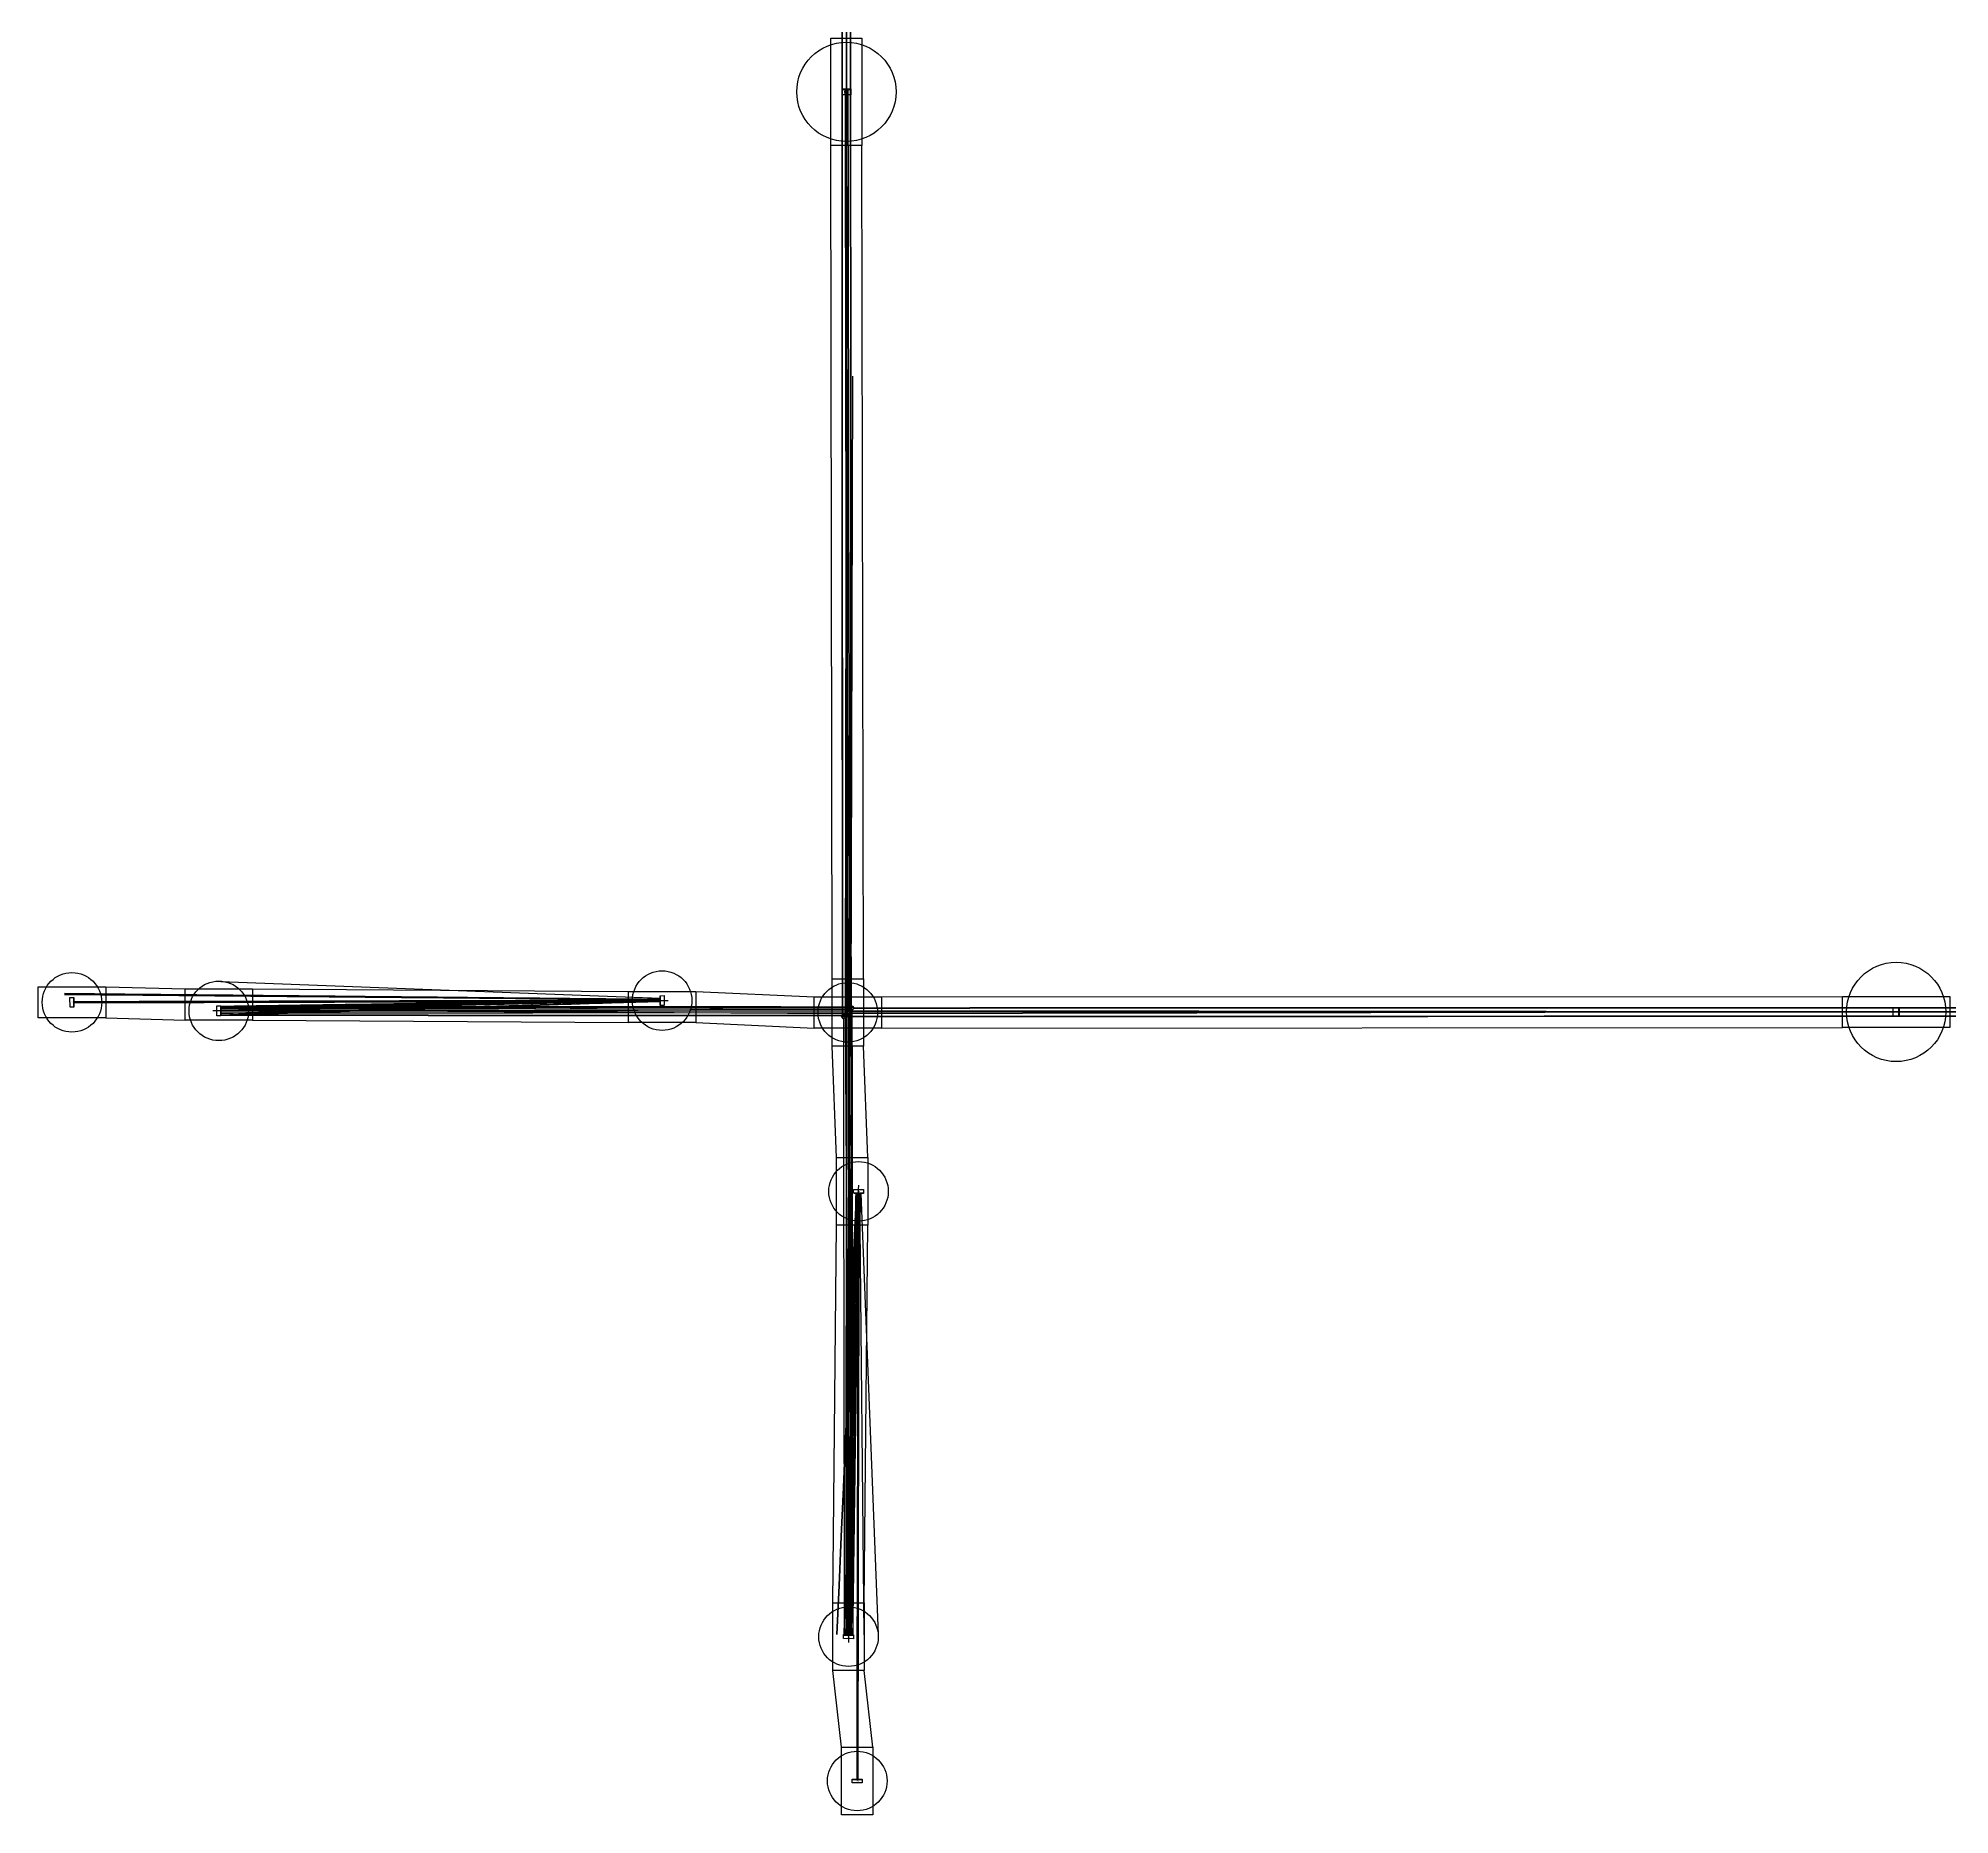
# Model space of a CAD drawing. Header units: millimetres. Extents: x 154 to 3201, y 92 to 3136.
# Drawn here: x 154.36 to 202.5, y 92.49 to 137.21 of the extents above; entities that cross this region are included whole.
import ezdxf

# ---------------------------------------------------------------- set-up
doc = ezdxf.new("R2010")
doc.units = ezdxf.units.MM
for name, color, linetype in [('MAIN_BEAM', 1, 'Continuous'), ('MAIN_BEAM_WIDTH', 2, 'Continuous'), ('Mirrors', 7, 'Continuous'), ('POXPOY_BEAM', 5, 'Continuous'), ('POXPOY_BEAM_WIDTH', 6, 'Continuous'), ('STRAY_BEAM', 3, 'Continuous'), ('text', 7, 'Continuous'), ('Vacuum', 7, 'Continuous')]:
    doc.layers.add(name, color=color, linetype=linetype)
doc.styles.add('VCDSTYLE03', font='txt')

msp = doc.modelspace()

# ---------------------------------------------------------------- linework, layer by layer
at = {"layer": 'MAIN_BEAM'}
for p, q in [((174.715, 135.94), (174.715, 3135.94)), ((174.715, 135.94), (174.715, 3135.94)), ((174.715, 1635.94), (174.715, 135.94)), ((174.715, 135.94), (174.715, 135.79)), ((174.715, 135.79), (174.715, 135.94)), ((174.715, 135.94), (174.715, 135.79)), ((174.723, 112.718), (174.715, 135.79)), ((174.715, 135.79), (174.723, 112.718)), ((174.715, 135.79), (174.723, 112.718)), ((155.26, 112.944), (170.022, 112.986)), ((170.022, 112.986), (155.26, 112.944)), ((170.022, 112.986), (155.26, 112.944)), ((170.022, 112.986), (155.26, 112.944)), ((170.022, 112.986), (155.26, 112.944)), ((170.022, 112.986), (158.959, 112.73)), ((158.959, 112.73), (170.022, 112.986)), ((158.959, 112.73), (170.022, 112.986)), ((158.959, 112.73), (170.022, 112.986)), ((158.959, 112.73), (170.022, 112.986)), ((158.959, 112.73), (174.723, 112.718)), ((174.723, 112.718), (158.959, 112.73)), ((174.723, 112.718), (158.959, 112.73)), ((174.723, 112.718), (158.959, 112.73)), ((174.723, 112.718), (158.959, 112.73)), ((174.723, 112.718), (174.811, 112.693)), ((174.723, 112.718), (174.748, 112.629)), ((174.723, 112.718), (174.748, 112.629)), ((174.811, 112.693), (174.723, 112.718)), ((174.723, 112.718), (174.748, 112.629)), ((174.811, 112.693), (174.723, 112.718)), ((174.723, 112.718), (174.748, 112.629)), ((174.811, 112.693), (201.08, 112.701)), ((201.08, 112.701), (174.811, 112.693)), ((201.08, 112.701), (174.811, 112.693)), ((201.23, 112.701), (201.08, 112.701)), ((201.08, 112.701), (201.23, 112.701)), ((201.23, 112.701), (201.08, 112.701)), ((201.23, 112.701), (3201.23, 112.701)), ((1701.23, 112.701), (201.23, 112.701)), ((201.23, 112.701), (3201.23, 112.701)), ((174.748, 112.629), (174.77, 97.024)), ((174.748, 112.629), (174.77, 97.024)), ((174.748, 112.629), (174.77, 97.024)), ((174.748, 112.629), (174.77, 97.024)), ((174.77, 97.024), (175.02, 108.132)), ((174.77, 97.024), (175.02, 108.132)), ((174.77, 97.024), (175.02, 108.132)), ((174.77, 97.024), (175.02, 108.132)), ((175.02, 108.132), (174.988, 93.391)), ((175.02, 108.132), (174.988, 93.391)), ((175.02, 108.132), (174.988, 93.391)), ((175.02, 108.132), (174.988, 93.391))]:
    msp.add_line(p, q, dxfattribs=at)
at = {"layer": 'MAIN_BEAM_WIDTH'}
for points in [[(174.609, 135.94), (174.613, 214.887), (174.618, 293.834), (174.622, 372.782), (174.626, 451.729), (174.63, 530.676), (174.634, 609.624), (174.638, 688.571), (174.642, 767.518), (174.646, 846.466), (174.649, 925.413), (174.653, 1004.361), (174.656, 1083.308), (174.658, 1162.255), (174.661, 1241.203), (174.663, 1320.15), (174.664, 1399.097), (174.666, 1478.045), (174.666, 1556.992), (174.667, 1635.94), (174.666, 1714.887), (174.666, 1793.834), (174.664, 1872.782), (174.663, 1951.729), (174.661, 2030.676), (174.658, 2109.624), (174.655, 2188.571), (174.652, 2267.518), (174.649, 2346.466), (174.645, 2425.413), (174.642, 2504.361), (174.638, 2583.308), (174.634, 2662.255), (174.63, 2741.203), (174.626, 2820.15), (174.622, 2899.097), (174.617, 2978.045), (174.613, 3056.992), (174.608, 3135.94)], [(174.609, 135.94), (174.614, 217.021), (174.618, 298.102), (174.622, 379.183), (174.627, 460.264), (174.631, 541.345), (174.635, 622.426), (174.639, 703.507), (174.643, 784.588), (174.646, 865.669), (174.65, 946.75), (174.653, 1027.831), (174.656, 1108.912), (174.659, 1189.994), (174.661, 1271.075), (174.663, 1352.156), (174.665, 1433.237), (174.666, 1514.318), (174.666, 1595.399), (174.666, 1676.48), (174.666, 1757.561), (174.665, 1838.642), (174.663, 1919.723), (174.661, 2000.804), (174.659, 2081.885), (174.656, 2162.967), (174.653, 2244.048), (174.65, 2325.129), (174.646, 2406.21), (174.643, 2487.291), (174.639, 2568.372), (174.635, 2649.453), (174.631, 2730.534), (174.627, 2811.615), (174.622, 2892.696), (174.618, 2973.777), (174.614, 3054.858), (174.609, 3135.94)], [(174.821, 135.94), (174.817, 214.887), (174.812, 293.834), (174.808, 372.782), (174.804, 451.729), (174.8, 530.676), (174.796, 609.624), (174.792, 688.571), (174.788, 767.518), (174.784, 846.466), (174.781, 925.413), (174.777, 1004.361), (174.774, 1083.308), (174.772, 1162.255), (174.769, 1241.203), (174.767, 1320.15), (174.765, 1399.097), (174.764, 1478.045), (174.763, 1556.992), (174.763, 1635.94), (174.764, 1714.887), (174.764, 1793.834), (174.766, 1872.782), (174.767, 1951.729), (174.769, 2030.676), (174.772, 2109.624), (174.775, 2188.571), (174.778, 2267.518), (174.781, 2346.466), (174.785, 2425.413), (174.788, 2504.361), (174.792, 2583.308), (174.796, 2662.255), (174.8, 2741.203), (174.804, 2820.15), (174.808, 2899.097), (174.813, 2978.045), (174.817, 3056.992), (174.821, 3135.94)], [(174.821, 135.94), (174.816, 217.021), (174.812, 298.102), (174.808, 379.183), (174.803, 460.264), (174.799, 541.345), (174.795, 622.426), (174.791, 703.507), (174.787, 784.588), (174.783, 865.669), (174.78, 946.75), (174.777, 1027.831), (174.774, 1108.912), (174.771, 1189.994), (174.769, 1271.075), (174.767, 1352.156), (174.765, 1433.237), (174.764, 1514.318), (174.764, 1595.399), (174.764, 1676.48), (174.764, 1757.561), (174.765, 1838.642), (174.767, 1919.723), (174.769, 2000.804), (174.771, 2081.885), (174.774, 2162.967), (174.777, 2244.048), (174.78, 2325.129), (174.783, 2406.21), (174.787, 2487.291), (174.791, 2568.372), (174.795, 2649.453), (174.799, 2730.534), (174.803, 2811.615), (174.808, 2892.696), (174.812, 2973.777), (174.816, 3054.858), (174.821, 3135.94)], [(174.666, 1635.94), (174.666, 1552.606), (174.665, 1469.273), (174.664, 1385.94), (174.662, 1302.606), (174.66, 1219.273), (174.657, 1135.94), (174.654, 1052.606), (174.651, 969.273), (174.647, 885.94), (174.644, 802.606), (174.64, 719.273), (174.636, 635.94), (174.631, 552.606), (174.627, 469.273), (174.623, 385.94), (174.618, 302.606), (174.614, 219.273), (174.609, 135.94)], [(174.764, 1635.94), (174.764, 1552.606), (174.765, 1469.273), (174.766, 1385.94), (174.768, 1302.606), (174.77, 1219.273), (174.773, 1135.94), (174.776, 1052.606), (174.779, 969.273), (174.783, 885.94), (174.786, 802.606), (174.79, 719.273), (174.794, 635.94), (174.799, 552.606), (174.803, 469.273), (174.807, 385.94), (174.812, 302.606), (174.816, 219.273), (174.821, 135.94)], [(174.609, 135.94), (174.609, 135.923), (174.609, 135.906), (174.609, 135.89), (174.609, 135.873), (174.609, 135.856), (174.609, 135.84), (174.609, 135.823), (174.609, 135.806), (174.609, 135.79)], [(174.609, 135.79), (174.609, 135.806), (174.609, 135.823), (174.609, 135.84), (174.609, 135.856), (174.609, 135.873), (174.609, 135.89), (174.609, 135.906), (174.609, 135.923), (174.609, 135.94)], [(174.609, 135.94), (174.609, 135.923), (174.609, 135.906), (174.609, 135.89), (174.609, 135.873), (174.609, 135.856), (174.609, 135.84), (174.609, 135.823), (174.609, 135.806), (174.609, 135.79)], [(174.614, 112.609), (174.614, 115.185), (174.613, 117.76), (174.612, 120.336), (174.612, 122.912), (174.611, 125.487), (174.611, 128.063), (174.61, 130.638), (174.609, 133.214), (174.609, 135.79)], [(174.609, 135.79), (174.609, 133.214), (174.61, 130.638), (174.611, 128.063), (174.611, 125.487), (174.612, 122.912), (174.612, 120.336), (174.613, 117.76), (174.614, 115.185), (174.614, 112.609)], [(174.609, 135.79), (174.61, 133.214), (174.61, 130.638), (174.611, 128.063), (174.611, 125.487), (174.612, 122.912), (174.613, 120.336), (174.613, 117.761), (174.614, 115.185), (174.614, 112.609)], [(174.821, 135.94), (174.821, 135.923), (174.821, 135.906), (174.821, 135.89), (174.821, 135.873), (174.821, 135.856), (174.821, 135.839), (174.821, 135.823), (174.821, 135.806), (174.821, 135.789)], [(174.821, 135.789), (174.821, 135.806), (174.821, 135.823), (174.821, 135.839), (174.821, 135.856), (174.821, 135.873), (174.821, 135.89), (174.821, 135.906), (174.821, 135.923), (174.821, 135.94)], [(174.821, 135.94), (174.821, 135.923), (174.821, 135.906), (174.821, 135.89), (174.821, 135.873), (174.821, 135.856), (174.821, 135.839), (174.821, 135.823), (174.821, 135.806), (174.821, 135.789)], [(174.831, 112.826), (174.83, 115.377), (174.829, 117.929), (174.828, 120.48), (174.826, 123.032), (174.825, 125.583), (174.824, 128.135), (174.823, 130.686), (174.822, 133.238), (174.821, 135.789)], [(174.821, 135.789), (174.822, 133.238), (174.823, 130.686), (174.824, 128.135), (174.825, 125.583), (174.826, 123.032), (174.828, 120.48), (174.829, 117.929), (174.83, 115.377), (174.831, 112.826)], [(174.821, 135.789), (174.822, 133.238), (174.823, 130.686), (174.824, 128.135), (174.825, 125.583), (174.826, 123.032), (174.827, 120.48), (174.829, 117.929), (174.83, 115.377), (174.831, 112.826)], [(155.26, 112.958), (156.901, 112.962), (158.541, 112.967), (160.181, 112.972), (161.821, 112.976), (163.461, 112.981), (165.101, 112.985), (166.741, 112.99), (168.382, 112.995), (170.022, 113)], [(170.022, 113), (168.382, 112.995), (166.741, 112.99), (165.101, 112.985), (163.461, 112.981), (161.821, 112.976), (160.181, 112.971), (158.541, 112.967), (156.901, 112.962), (155.26, 112.958)], [(170.022, 113), (168.382, 112.995), (166.741, 112.99), (165.101, 112.985), (163.461, 112.981), (161.821, 112.976), (160.181, 112.971), (158.541, 112.967), (156.901, 112.962), (155.26, 112.957)], [(170.022, 113), (168.382, 112.995), (166.741, 112.99), (165.101, 112.985), (163.461, 112.981), (161.821, 112.976), (160.181, 112.971), (158.541, 112.967), (156.901, 112.962), (155.26, 112.958)], [(170.022, 113), (168.382, 112.995), (166.741, 112.99), (165.101, 112.985), (163.461, 112.981), (161.821, 112.976), (160.181, 112.971), (158.541, 112.967), (156.901, 112.962), (155.26, 112.958)], [(155.26, 112.931), (156.901, 112.936), (158.541, 112.94), (160.181, 112.945), (161.821, 112.95), (163.461, 112.954), (165.102, 112.959), (166.742, 112.964), (168.382, 112.968), (170.022, 112.973)], [(170.022, 112.973), (168.382, 112.968), (166.742, 112.964), (165.102, 112.959), (163.461, 112.954), (161.821, 112.95), (160.181, 112.945), (158.541, 112.94), (156.901, 112.936), (155.26, 112.931)], [(170.022, 112.973), (168.382, 112.968), (166.742, 112.964), (165.102, 112.959), (163.461, 112.954), (161.821, 112.95), (160.181, 112.945), (158.541, 112.94), (156.901, 112.936), (155.26, 112.931)], [(170.022, 112.973), (168.382, 112.968), (166.742, 112.964), (165.102, 112.959), (163.461, 112.954), (161.821, 112.95), (160.181, 112.945), (158.541, 112.94), (156.901, 112.936), (155.26, 112.931)], [(170.022, 112.973), (168.382, 112.968), (166.742, 112.964), (165.102, 112.959), (163.461, 112.954), (161.821, 112.95), (160.181, 112.945), (158.541, 112.94), (156.901, 112.936), (155.26, 112.931)], [(170.022, 113), (169.91, 112.998), (169.798, 112.996), (169.686, 112.995), (169.575, 112.993), (169.463, 112.991), (169.351, 112.99), (169.239, 112.988), (169.128, 112.987), (169.016, 112.985), (168.904, 112.983), (168.792, 112.982), (168.681, 112.98), (168.569, 112.979), (168.457, 112.977), (168.345, 112.975), (168.234, 112.974), (168.122, 112.972), (168.01, 112.97), (167.898, 112.969), (167.787, 112.967), (167.675, 112.966), (167.563, 112.964), (167.451, 112.962), (167.34, 112.961), (167.228, 112.959), (167.116, 112.958), (167.004, 112.956), (166.893, 112.954), (166.781, 112.953), (166.669, 112.951), (166.557, 112.949), (166.446, 112.948), (166.334, 112.946), (166.222, 112.945), (166.11, 112.943), (165.998, 112.941), (165.887, 112.94), (165.775, 112.938), (165.663, 112.937), (165.551, 112.935), (165.44, 112.933), (165.328, 112.932), (165.216, 112.93), (165.104, 112.928), (164.993, 112.927), (164.881, 112.925), (164.769, 112.924), (164.657, 112.922), (164.546, 112.92), (164.434, 112.919), (164.322, 112.917), (164.21, 112.916), (164.099, 112.914), (163.987, 112.912), (163.875, 112.911), (163.763, 112.909), (163.652, 112.907), (163.54, 112.906), (163.428, 112.904), (163.316, 112.903), (163.205, 112.901), (163.093, 112.899), (162.981, 112.898), (162.869, 112.896), (162.758, 112.895), (162.646, 112.893), (162.534, 112.891), (162.422, 112.89), (162.311, 112.888), (162.199, 112.886), (162.087, 112.885), (161.975, 112.883), (161.863, 112.882), (161.752, 112.88), (161.64, 112.878), (161.528, 112.877), (161.416, 112.875), (161.305, 112.874), (161.193, 112.872), (161.081, 112.87), (160.969, 112.869), (160.858, 112.867), (160.746, 112.865), (160.634, 112.864), (160.522, 112.862), (160.411, 112.861), (160.299, 112.859), (160.187, 112.857), (160.075, 112.856), (159.964, 112.854), (159.852, 112.853), (159.74, 112.851), (159.628, 112.849), (159.517, 112.848), (159.405, 112.846), (159.293, 112.845), (159.181, 112.843), (159.07, 112.841), (158.958, 112.84)], [(158.958, 112.84), (159.07, 112.841), (159.181, 112.843), (159.293, 112.844), (159.405, 112.846), (159.517, 112.848), (159.628, 112.849), (159.74, 112.851), (159.852, 112.853), (159.964, 112.854), (160.075, 112.856), (160.187, 112.857), (160.299, 112.859), (160.411, 112.861), (160.522, 112.862), (160.634, 112.864), (160.746, 112.865), (160.858, 112.867), (160.969, 112.869), (161.081, 112.87), (161.193, 112.872), (161.305, 112.874), (161.416, 112.875), (161.528, 112.877), (161.64, 112.878), (161.752, 112.88), (161.863, 112.882), (161.975, 112.883), (162.087, 112.885), (162.199, 112.886), (162.311, 112.888), (162.422, 112.89), (162.534, 112.891), (162.646, 112.893), (162.758, 112.895), (162.869, 112.896), (162.981, 112.898), (163.093, 112.899), (163.205, 112.901), (163.316, 112.903), (163.428, 112.904), (163.54, 112.906), (163.652, 112.907), (163.763, 112.909), (163.875, 112.911), (163.987, 112.912), (164.099, 112.914), (164.21, 112.916), (164.322, 112.917), (164.434, 112.919), (164.546, 112.92), (164.657, 112.922), (164.769, 112.924), (164.881, 112.925), (164.993, 112.927), (165.104, 112.928), (165.216, 112.93), (165.328, 112.932), (165.44, 112.933), (165.551, 112.935), (165.663, 112.937), (165.775, 112.938), (165.887, 112.94), (165.998, 112.941), (166.11, 112.943), (166.222, 112.945), (166.334, 112.946), (166.446, 112.948), (166.557, 112.949), (166.669, 112.951), (166.781, 112.953), (166.893, 112.954), (167.004, 112.956), (167.116, 112.958), (167.228, 112.959), (167.34, 112.961), (167.451, 112.962), (167.563, 112.964), (167.675, 112.966), (167.787, 112.967), (167.898, 112.969), (168.01, 112.97), (168.122, 112.972), (168.234, 112.974), (168.345, 112.975), (168.457, 112.977), (168.569, 112.979), (168.681, 112.98), (168.792, 112.982), (168.904, 112.983), (169.016, 112.985), (169.128, 112.987), (169.239, 112.988), (169.351, 112.99), (169.463, 112.991), (169.575, 112.993), (169.686, 112.995), (169.798, 112.996), (169.91, 112.998), (170.022, 113)], [(158.958, 112.84), (159.07, 112.841), (159.181, 112.843), (159.293, 112.844), (159.405, 112.846), (159.517, 112.848), (159.628, 112.849), (159.74, 112.851), (159.852, 112.852), (159.964, 112.854), (160.075, 112.856), (160.187, 112.857), (160.299, 112.859), (160.411, 112.861), (160.522, 112.862), (160.634, 112.864), (160.746, 112.865), (160.858, 112.867), (160.969, 112.869), (161.081, 112.87), (161.193, 112.872), (161.305, 112.873), (161.416, 112.875), (161.528, 112.877), (161.64, 112.878), (161.752, 112.88), (161.863, 112.882), (161.975, 112.883), (162.087, 112.885), (162.199, 112.886), (162.311, 112.888), (162.422, 112.89), (162.534, 112.891), (162.646, 112.893), (162.758, 112.894), (162.869, 112.896), (162.981, 112.898), (163.093, 112.899), (163.205, 112.901), (163.316, 112.903), (163.428, 112.904), (163.54, 112.906), (163.652, 112.907), (163.763, 112.909), (163.875, 112.911), (163.987, 112.912), (164.099, 112.914), (164.21, 112.915), (164.322, 112.917), (164.434, 112.919), (164.546, 112.92), (164.657, 112.922), (164.769, 112.924), (164.881, 112.925), (164.993, 112.927), (165.104, 112.928), (165.216, 112.93), (165.328, 112.932), (165.44, 112.933), (165.551, 112.935), (165.663, 112.936), (165.775, 112.938), (165.887, 112.94), (165.998, 112.941), (166.11, 112.943), (166.222, 112.945), (166.334, 112.946), (166.446, 112.948), (166.557, 112.949), (166.669, 112.951), (166.781, 112.953), (166.893, 112.954), (167.004, 112.956), (167.116, 112.957), (167.228, 112.959), (167.34, 112.961), (167.451, 112.962), (167.563, 112.964), (167.675, 112.966), (167.787, 112.967), (167.898, 112.969), (168.01, 112.97), (168.122, 112.972), (168.234, 112.974), (168.345, 112.975), (168.457, 112.977), (168.569, 112.979), (168.681, 112.98), (168.792, 112.982), (168.904, 112.983), (169.016, 112.985), (169.128, 112.987), (169.239, 112.988), (169.351, 112.99), (169.463, 112.991), (169.575, 112.993), (169.686, 112.995), (169.798, 112.996), (169.91, 112.998), (170.022, 113)], [(158.958, 112.84), (159.07, 112.842), (159.181, 112.843), (159.293, 112.845), (159.405, 112.846), (159.517, 112.848), (159.628, 112.85), (159.74, 112.851), (159.852, 112.853), (159.964, 112.854), (160.075, 112.856), (160.187, 112.858), (160.299, 112.859), (160.411, 112.861), (160.522, 112.863), (160.634, 112.864), (160.746, 112.866), (160.858, 112.867), (160.969, 112.869), (161.081, 112.871), (161.193, 112.872), (161.305, 112.874), (161.416, 112.875), (161.528, 112.877), (161.64, 112.879), (161.752, 112.88), (161.863, 112.882), (161.975, 112.883), (162.087, 112.885), (162.199, 112.887), (162.311, 112.888), (162.422, 112.89), (162.534, 112.892), (162.646, 112.893), (162.758, 112.895), (162.869, 112.896), (162.981, 112.898), (163.093, 112.9), (163.205, 112.901), (163.316, 112.903), (163.428, 112.904), (163.54, 112.906), (163.652, 112.908), (163.763, 112.909), (163.875, 112.911), (163.987, 112.913), (164.099, 112.914), (164.21, 112.916), (164.322, 112.917), (164.434, 112.919), (164.546, 112.921), (164.657, 112.922), (164.769, 112.924), (164.881, 112.925), (164.993, 112.927), (165.104, 112.929), (165.216, 112.93), (165.328, 112.932), (165.44, 112.933), (165.551, 112.935), (165.663, 112.937), (165.775, 112.938), (165.887, 112.94), (165.998, 112.942), (166.11, 112.943), (166.222, 112.945), (166.334, 112.946), (166.446, 112.948), (166.557, 112.95), (166.669, 112.951), (166.781, 112.953), (166.893, 112.954), (167.004, 112.956), (167.116, 112.958), (167.228, 112.959), (167.34, 112.961), (167.451, 112.962), (167.563, 112.964), (167.675, 112.966), (167.787, 112.967), (167.898, 112.969), (168.01, 112.971), (168.122, 112.972), (168.234, 112.974), (168.345, 112.975), (168.457, 112.977), (168.569, 112.979), (168.681, 112.98), (168.792, 112.982), (168.904, 112.983), (169.016, 112.985), (169.128, 112.987), (169.239, 112.988), (169.351, 112.99), (169.463, 112.991), (169.575, 112.993), (169.686, 112.995), (169.798, 112.996), (169.91, 112.998), (170.022, 113)], [(158.958, 112.839), (159.07, 112.841), (159.181, 112.843), (159.293, 112.844), (159.405, 112.846), (159.517, 112.848), (159.628, 112.849), (159.74, 112.851), (159.852, 112.852), (159.964, 112.854), (160.075, 112.856), (160.187, 112.857), (160.299, 112.859), (160.411, 112.86), (160.522, 112.862), (160.634, 112.864), (160.746, 112.865), (160.858, 112.867), (160.969, 112.869), (161.081, 112.87), (161.193, 112.872), (161.305, 112.873), (161.416, 112.875), (161.528, 112.877), (161.64, 112.878), (161.752, 112.88), (161.863, 112.881), (161.975, 112.883), (162.087, 112.885), (162.199, 112.886), (162.311, 112.888), (162.422, 112.89), (162.534, 112.891), (162.646, 112.893), (162.758, 112.894), (162.869, 112.896), (162.981, 112.898), (163.093, 112.899), (163.205, 112.901), (163.316, 112.903), (163.428, 112.904), (163.54, 112.906), (163.652, 112.907), (163.763, 112.909), (163.875, 112.911), (163.987, 112.912), (164.099, 112.914), (164.21, 112.915), (164.322, 112.917), (164.434, 112.919), (164.546, 112.92), (164.657, 112.922), (164.769, 112.924), (164.881, 112.925), (164.993, 112.927), (165.104, 112.928), (165.216, 112.93), (165.328, 112.932), (165.44, 112.933), (165.551, 112.935), (165.663, 112.936), (165.775, 112.938), (165.887, 112.94), (165.998, 112.941), (166.11, 112.943), (166.222, 112.945), (166.334, 112.946), (166.446, 112.948), (166.557, 112.949), (166.669, 112.951), (166.781, 112.953), (166.893, 112.954), (167.004, 112.956), (167.116, 112.957), (167.228, 112.959), (167.34, 112.961), (167.451, 112.962), (167.563, 112.964), (167.675, 112.966), (167.787, 112.967), (167.898, 112.969), (168.01, 112.97), (168.122, 112.972), (168.234, 112.974), (168.345, 112.975), (168.457, 112.977), (168.569, 112.978), (168.681, 112.98), (168.792, 112.982), (168.904, 112.983), (169.016, 112.985), (169.128, 112.987), (169.239, 112.988), (169.351, 112.99), (169.463, 112.991), (169.575, 112.993), (169.686, 112.995), (169.798, 112.996), (169.91, 112.998), (170.022, 113)], [(158.958, 112.84), (160.721, 112.838), (162.485, 112.837), (164.249, 112.835), (166.012, 112.834), (167.776, 112.832), (169.54, 112.83), (171.304, 112.829), (173.067, 112.827), (174.831, 112.826)], [(174.831, 112.826), (173.067, 112.827), (171.304, 112.829), (169.54, 112.83), (167.776, 112.832), (166.012, 112.833), (164.249, 112.835), (162.485, 112.837), (160.721, 112.838), (158.958, 112.84)], [(174.831, 112.826), (173.067, 112.827), (171.303, 112.829), (169.54, 112.83), (167.776, 112.832), (166.012, 112.833), (164.249, 112.835), (162.485, 112.837), (160.721, 112.838), (158.958, 112.84)], [(174.831, 112.826), (173.067, 112.828), (171.304, 112.829), (169.54, 112.831), (167.776, 112.832), (166.013, 112.834), (164.249, 112.835), (162.485, 112.837), (160.722, 112.838), (158.958, 112.84)], [(174.831, 112.826), (173.067, 112.827), (171.303, 112.829), (169.54, 112.83), (167.776, 112.832), (166.012, 112.833), (164.249, 112.835), (162.485, 112.836), (160.721, 112.838), (158.958, 112.839)], [(170.022, 112.973), (169.91, 112.969), (169.799, 112.966), (169.687, 112.962), (169.575, 112.959), (169.463, 112.955), (169.352, 112.951), (169.24, 112.948), (169.128, 112.944), (169.016, 112.941), (168.905, 112.937), (168.793, 112.934), (168.681, 112.93), (168.57, 112.926), (168.458, 112.923), (168.346, 112.919), (168.234, 112.916), (168.123, 112.912), (168.011, 112.909), (167.899, 112.905), (167.787, 112.901), (167.676, 112.898), (167.564, 112.894), (167.452, 112.891), (167.34, 112.887), (167.229, 112.884), (167.117, 112.88), (167.005, 112.877), (166.893, 112.873), (166.782, 112.869), (166.67, 112.866), (166.558, 112.862), (166.447, 112.859), (166.335, 112.855), (166.223, 112.852), (166.111, 112.848), (166, 112.844), (165.888, 112.841), (165.776, 112.837), (165.664, 112.834), (165.553, 112.83), (165.441, 112.827), (165.329, 112.823), (165.217, 112.819), (165.106, 112.816), (164.994, 112.812), (164.882, 112.809), (164.771, 112.805), (164.659, 112.802), (164.547, 112.798), (164.435, 112.795), (164.324, 112.791), (164.212, 112.787), (164.1, 112.784), (163.988, 112.78), (163.877, 112.777), (163.765, 112.773), (163.653, 112.77), (163.541, 112.766), (163.43, 112.762), (163.318, 112.759), (163.206, 112.755), (163.094, 112.752), (162.983, 112.748), (162.871, 112.745), (162.759, 112.741), (162.648, 112.738), (162.536, 112.734), (162.424, 112.73), (162.312, 112.727), (162.201, 112.723), (162.089, 112.72), (161.977, 112.716), (161.865, 112.713), (161.754, 112.709), (161.642, 112.705), (161.53, 112.702), (161.418, 112.698), (161.307, 112.695), (161.195, 112.691), (161.083, 112.688), (160.972, 112.684), (160.86, 112.68), (160.748, 112.677), (160.636, 112.673), (160.525, 112.67), (160.413, 112.666), (160.301, 112.663), (160.189, 112.659), (160.078, 112.656), (159.966, 112.652), (159.854, 112.648), (159.742, 112.645), (159.631, 112.641), (159.519, 112.638), (159.407, 112.634), (159.295, 112.631), (159.184, 112.627), (159.072, 112.623), (158.96, 112.62)], [(158.96, 112.62), (159.072, 112.623), (159.184, 112.627), (159.295, 112.631), (159.407, 112.634), (159.519, 112.638), (159.631, 112.641), (159.742, 112.645), (159.854, 112.648), (159.966, 112.652), (160.078, 112.656), (160.189, 112.659), (160.301, 112.663), (160.413, 112.666), (160.525, 112.67), (160.636, 112.673), (160.748, 112.677), (160.86, 112.68), (160.972, 112.684), (161.083, 112.688), (161.195, 112.691), (161.307, 112.695), (161.418, 112.698), (161.53, 112.702), (161.642, 112.705), (161.754, 112.709), (161.865, 112.713), (161.977, 112.716), (162.089, 112.72), (162.201, 112.723), (162.312, 112.727), (162.424, 112.73), (162.536, 112.734), (162.648, 112.738), (162.759, 112.741), (162.871, 112.745), (162.983, 112.748), (163.094, 112.752), (163.206, 112.755), (163.318, 112.759), (163.43, 112.762), (163.541, 112.766), (163.653, 112.77), (163.765, 112.773), (163.877, 112.777), (163.988, 112.78), (164.1, 112.784), (164.212, 112.787), (164.324, 112.791), (164.435, 112.795), (164.547, 112.798), (164.659, 112.802), (164.771, 112.805), (164.882, 112.809), (164.994, 112.812), (165.106, 112.816), (165.217, 112.82), (165.329, 112.823), (165.441, 112.827), (165.553, 112.83), (165.664, 112.834), (165.776, 112.837), (165.888, 112.841), (166, 112.844), (166.111, 112.848), (166.223, 112.852), (166.335, 112.855), (166.447, 112.859), (166.558, 112.862), (166.67, 112.866), (166.782, 112.869), (166.893, 112.873), (167.005, 112.877), (167.117, 112.88), (167.229, 112.884), (167.34, 112.887), (167.452, 112.891), (167.564, 112.894), (167.676, 112.898), (167.787, 112.902), (167.899, 112.905), (168.011, 112.909), (168.123, 112.912), (168.234, 112.916), (168.346, 112.919), (168.458, 112.923), (168.57, 112.926), (168.681, 112.93), (168.793, 112.934), (168.905, 112.937), (169.016, 112.941), (169.128, 112.944), (169.24, 112.948), (169.352, 112.951), (169.463, 112.955), (169.575, 112.959), (169.687, 112.962), (169.799, 112.966), (169.91, 112.969), (170.022, 112.973)], [(158.96, 112.62), (159.072, 112.623), (159.184, 112.627), (159.295, 112.631), (159.407, 112.634), (159.519, 112.638), (159.631, 112.641), (159.742, 112.645), (159.854, 112.648), (159.966, 112.652), (160.078, 112.656), (160.189, 112.659), (160.301, 112.663), (160.413, 112.666), (160.525, 112.67), (160.636, 112.673), (160.748, 112.677), (160.86, 112.681), (160.972, 112.684), (161.083, 112.688), (161.195, 112.691), (161.307, 112.695), (161.418, 112.698), (161.53, 112.702), (161.642, 112.705), (161.754, 112.709), (161.865, 112.713), (161.977, 112.716), (162.089, 112.72), (162.201, 112.723), (162.312, 112.727), (162.424, 112.73), (162.536, 112.734), (162.648, 112.738), (162.759, 112.741), (162.871, 112.745), (162.983, 112.748), (163.094, 112.752), (163.206, 112.755), (163.318, 112.759), (163.43, 112.763), (163.541, 112.766), (163.653, 112.77), (163.765, 112.773), (163.877, 112.777), (163.988, 112.78), (164.1, 112.784), (164.212, 112.787), (164.324, 112.791), (164.435, 112.795), (164.547, 112.798), (164.659, 112.802), (164.771, 112.805), (164.882, 112.809), (164.994, 112.812), (165.106, 112.816), (165.217, 112.82), (165.329, 112.823), (165.441, 112.827), (165.553, 112.83), (165.664, 112.834), (165.776, 112.837), (165.888, 112.841), (166, 112.845), (166.111, 112.848), (166.223, 112.852), (166.335, 112.855), (166.447, 112.859), (166.558, 112.862), (166.67, 112.866), (166.782, 112.869), (166.893, 112.873), (167.005, 112.877), (167.117, 112.88), (167.229, 112.884), (167.34, 112.887), (167.452, 112.891), (167.564, 112.894), (167.676, 112.898), (167.787, 112.902), (167.899, 112.905), (168.011, 112.909), (168.123, 112.912), (168.234, 112.916), (168.346, 112.919), (168.458, 112.923), (168.57, 112.926), (168.681, 112.93), (168.793, 112.934), (168.905, 112.937), (169.016, 112.941), (169.128, 112.944), (169.24, 112.948), (169.352, 112.951), (169.463, 112.955), (169.575, 112.959), (169.687, 112.962), (169.799, 112.966), (169.91, 112.969), (170.022, 112.973)], [(158.96, 112.62), (159.072, 112.623), (159.184, 112.627), (159.295, 112.63), (159.407, 112.634), (159.519, 112.637), (159.631, 112.641), (159.742, 112.645), (159.854, 112.648), (159.966, 112.652), (160.078, 112.655), (160.189, 112.659), (160.301, 112.662), (160.413, 112.666), (160.525, 112.669), (160.636, 112.673), (160.748, 112.677), (160.86, 112.68), (160.972, 112.684), (161.083, 112.687), (161.195, 112.691), (161.307, 112.694), (161.418, 112.698), (161.53, 112.702), (161.642, 112.705), (161.754, 112.709), (161.865, 112.712), (161.977, 112.716), (162.089, 112.719), (162.201, 112.723), (162.312, 112.727), (162.424, 112.73), (162.536, 112.734), (162.648, 112.737), (162.759, 112.741), (162.871, 112.744), (162.983, 112.748), (163.094, 112.752), (163.206, 112.755), (163.318, 112.759), (163.43, 112.762), (163.541, 112.766), (163.653, 112.769), (163.765, 112.773), (163.877, 112.777), (163.988, 112.78), (164.1, 112.784), (164.212, 112.787), (164.324, 112.791), (164.435, 112.794), (164.547, 112.798), (164.659, 112.802), (164.771, 112.805), (164.882, 112.809), (164.994, 112.812), (165.106, 112.816), (165.217, 112.819), (165.329, 112.823), (165.441, 112.826), (165.553, 112.83), (165.664, 112.834), (165.776, 112.837), (165.888, 112.841), (166, 112.844), (166.111, 112.848), (166.223, 112.851), (166.335, 112.855), (166.447, 112.859), (166.558, 112.862), (166.67, 112.866), (166.782, 112.869), (166.893, 112.873), (167.005, 112.876), (167.117, 112.88), (167.229, 112.884), (167.34, 112.887), (167.452, 112.891), (167.564, 112.894), (167.676, 112.898), (167.787, 112.901), (167.899, 112.905), (168.011, 112.909), (168.123, 112.912), (168.234, 112.916), (168.346, 112.919), (168.458, 112.923), (168.57, 112.926), (168.681, 112.93), (168.793, 112.934), (168.905, 112.937), (169.016, 112.941), (169.128, 112.944), (169.24, 112.948), (169.352, 112.951), (169.463, 112.955), (169.575, 112.958), (169.687, 112.962), (169.799, 112.966), (169.91, 112.969), (170.022, 112.973)], [(158.96, 112.62), (159.072, 112.624), (159.184, 112.627), (159.295, 112.631), (159.407, 112.634), (159.519, 112.638), (159.631, 112.641), (159.742, 112.645), (159.854, 112.649), (159.966, 112.652), (160.078, 112.656), (160.189, 112.659), (160.301, 112.663), (160.413, 112.666), (160.525, 112.67), (160.636, 112.673), (160.748, 112.677), (160.86, 112.681), (160.972, 112.684), (161.083, 112.688), (161.195, 112.691), (161.307, 112.695), (161.418, 112.698), (161.53, 112.702), (161.642, 112.706), (161.754, 112.709), (161.865, 112.713), (161.977, 112.716), (162.089, 112.72), (162.201, 112.723), (162.312, 112.727), (162.424, 112.731), (162.536, 112.734), (162.648, 112.738), (162.759, 112.741), (162.871, 112.745), (162.983, 112.748), (163.094, 112.752), (163.206, 112.755), (163.318, 112.759), (163.43, 112.763), (163.541, 112.766), (163.653, 112.77), (163.765, 112.773), (163.877, 112.777), (163.988, 112.78), (164.1, 112.784), (164.212, 112.788), (164.324, 112.791), (164.435, 112.795), (164.547, 112.798), (164.659, 112.802), (164.771, 112.805), (164.882, 112.809), (164.994, 112.812), (165.106, 112.816), (165.217, 112.82), (165.329, 112.823), (165.441, 112.827), (165.553, 112.83), (165.664, 112.834), (165.776, 112.837), (165.888, 112.841), (166, 112.845), (166.111, 112.848), (166.223, 112.852), (166.335, 112.855), (166.447, 112.859), (166.558, 112.862), (166.67, 112.866), (166.782, 112.869), (166.893, 112.873), (167.005, 112.877), (167.117, 112.88), (167.229, 112.884), (167.34, 112.887), (167.452, 112.891), (167.564, 112.894), (167.676, 112.898), (167.787, 112.902), (167.899, 112.905), (168.011, 112.909), (168.123, 112.912), (168.234, 112.916), (168.346, 112.919), (168.458, 112.923), (168.57, 112.927), (168.681, 112.93), (168.793, 112.934), (168.905, 112.937), (169.016, 112.941), (169.128, 112.944), (169.24, 112.948), (169.352, 112.951), (169.463, 112.955), (169.575, 112.959), (169.687, 112.962), (169.799, 112.966), (169.91, 112.969), (170.022, 112.973)], [(174.831, 112.826), (174.841, 112.823), (174.851, 112.82), (174.86, 112.817), (174.87, 112.815), (174.88, 112.812), (174.89, 112.809), (174.9, 112.806), (174.909, 112.804), (174.919, 112.801)], [(174.831, 112.826), (174.834, 112.816), (174.836, 112.806), (174.839, 112.796), (174.842, 112.787), (174.845, 112.777), (174.848, 112.767), (174.85, 112.757), (174.853, 112.747), (174.856, 112.737)], [(174.831, 112.826), (174.834, 112.816), (174.836, 112.806), (174.839, 112.796), (174.842, 112.787), (174.845, 112.777), (174.847, 112.767), (174.85, 112.757), (174.853, 112.747), (174.856, 112.737)], [(174.919, 112.801), (174.909, 112.803), (174.9, 112.806), (174.89, 112.809), (174.88, 112.812), (174.87, 112.815), (174.86, 112.817), (174.85, 112.82), (174.841, 112.823), (174.831, 112.826)], [(174.831, 112.826), (174.834, 112.816), (174.837, 112.807), (174.84, 112.797), (174.842, 112.787), (174.845, 112.777), (174.848, 112.767), (174.851, 112.757), (174.853, 112.748), (174.856, 112.738)], [(174.92, 112.801), (174.91, 112.804), (174.9, 112.807), (174.89, 112.809), (174.88, 112.812), (174.871, 112.815), (174.861, 112.818), (174.851, 112.821), (174.841, 112.823), (174.831, 112.826)], [(174.831, 112.826), (174.833, 112.816), (174.836, 112.806), (174.839, 112.796), (174.842, 112.786), (174.845, 112.777), (174.847, 112.767), (174.85, 112.757), (174.853, 112.747), (174.856, 112.737)], [(174.856, 112.738), (174.859, 110.992), (174.862, 109.246), (174.864, 107.499), (174.867, 105.753), (174.87, 104.007), (174.872, 102.261), (174.875, 100.515), (174.878, 98.769), (174.88, 97.023)], [(174.856, 112.737), (174.859, 110.991), (174.861, 109.245), (174.864, 107.499), (174.867, 105.753), (174.869, 104.007), (174.872, 102.261), (174.875, 100.515), (174.877, 98.769), (174.88, 97.023)], [(174.856, 112.737), (174.858, 110.991), (174.861, 109.245), (174.864, 107.499), (174.866, 105.753), (174.869, 104.007), (174.872, 102.261), (174.874, 100.515), (174.877, 98.769), (174.88, 97.023)], [(174.856, 112.737), (174.858, 110.991), (174.861, 109.245), (174.864, 107.499), (174.866, 105.753), (174.869, 104.007), (174.872, 102.261), (174.874, 100.515), (174.877, 98.769), (174.88, 97.023)], [(174.919, 112.801), (177.826, 112.801), (180.733, 112.802), (183.639, 112.803), (186.546, 112.803), (189.453, 112.804), (192.36, 112.805), (195.266, 112.805), (198.173, 112.806), (201.08, 112.807)], [(201.08, 112.807), (198.173, 112.806), (195.266, 112.805), (192.36, 112.805), (189.453, 112.804), (186.546, 112.803), (183.639, 112.803), (180.733, 112.802), (177.826, 112.801), (174.919, 112.801)], [(201.08, 112.807), (198.173, 112.806), (195.266, 112.806), (192.36, 112.805), (189.453, 112.804), (186.546, 112.804), (183.64, 112.803), (180.733, 112.802), (177.826, 112.802), (174.92, 112.801)], [(201.23, 112.807), (201.213, 112.807), (201.196, 112.807), (201.18, 112.807), (201.163, 112.807), (201.146, 112.807), (201.13, 112.807), (201.113, 112.807), (201.096, 112.807), (201.08, 112.807)], [(201.08, 112.807), (201.096, 112.807), (201.113, 112.807), (201.13, 112.807), (201.146, 112.807), (201.163, 112.807), (201.18, 112.807), (201.196, 112.807), (201.213, 112.807), (201.23, 112.807)], [(201.23, 112.807), (201.213, 112.807), (201.196, 112.807), (201.18, 112.807), (201.163, 112.807), (201.146, 112.807), (201.13, 112.807), (201.113, 112.807), (201.096, 112.807), (201.08, 112.807)], [(201.23, 112.807), (280.177, 112.802), (359.124, 112.798), (438.072, 112.794), (517.019, 112.789), (595.967, 112.785), (674.914, 112.781), (753.861, 112.777), (832.809, 112.773), (911.756, 112.77), (990.703, 112.766), (1069.651, 112.763), (1148.598, 112.76), (1227.545, 112.757), (1306.493, 112.755), (1385.44, 112.753), (1464.388, 112.751), (1543.335, 112.75), (1622.282, 112.749), (1701.23, 112.749), (1780.177, 112.75), (1859.124, 112.75), (1938.072, 112.752), (2017.019, 112.754), (2095.967, 112.756), (2174.914, 112.758), (2253.861, 112.761), (2332.809, 112.765), (2411.756, 112.768), (2490.703, 112.771), (2569.651, 112.775), (2648.598, 112.779), (2727.545, 112.783), (2806.493, 112.787), (2885.44, 112.791), (2964.388, 112.796), (3043.335, 112.8), (3122.282, 112.804), (3201.23, 112.809)], [(1701.23, 112.75), (1617.896, 112.75), (1534.563, 112.751), (1451.23, 112.752), (1367.896, 112.754), (1284.563, 112.756), (1201.23, 112.759), (1117.896, 112.762), (1034.563, 112.765), (951.23, 112.769), (867.896, 112.773), (784.563, 112.776), (701.23, 112.781), (617.896, 112.785), (534.563, 112.789), (451.23, 112.793), (367.896, 112.798), (284.563, 112.802), (201.23, 112.807)], [(201.23, 112.807), (282.311, 112.803), (363.392, 112.798), (444.473, 112.794), (525.554, 112.789), (606.635, 112.785), (687.716, 112.781), (768.797, 112.777), (849.878, 112.773), (930.959, 112.77), (1012.04, 112.766), (1093.122, 112.763), (1174.203, 112.76), (1255.284, 112.757), (1336.365, 112.755), (1417.446, 112.753), (1498.527, 112.751), (1579.608, 112.75), (1660.689, 112.75), (1741.77, 112.75), (1822.851, 112.75), (1903.932, 112.751), (1985.013, 112.753), (2066.095, 112.755), (2147.176, 112.757), (2228.257, 112.76), (2309.338, 112.763), (2390.419, 112.766), (2471.5, 112.77), (2552.581, 112.773), (2633.662, 112.777), (2714.743, 112.781), (2795.824, 112.785), (2876.905, 112.789), (2957.986, 112.794), (3039.068, 112.798), (3120.149, 112.803), (3201.23, 112.807)], [(158.96, 112.62), (160.7, 112.619), (162.439, 112.618), (164.178, 112.616), (165.918, 112.615), (167.657, 112.614), (169.396, 112.613), (171.136, 112.612), (172.875, 112.61), (174.614, 112.609)], [(174.614, 112.609), (172.875, 112.61), (171.136, 112.612), (169.396, 112.613), (167.657, 112.614), (165.918, 112.615), (164.178, 112.616), (162.439, 112.618), (160.7, 112.619), (158.96, 112.62)], [(174.614, 112.609), (172.875, 112.61), (171.136, 112.612), (169.396, 112.613), (167.657, 112.614), (165.918, 112.615), (164.178, 112.616), (162.439, 112.618), (160.7, 112.619), (158.96, 112.62)], [(174.614, 112.609), (172.875, 112.61), (171.135, 112.611), (169.396, 112.612), (167.657, 112.614), (165.917, 112.615), (164.178, 112.616), (162.439, 112.617), (160.7, 112.618), (158.96, 112.62)], [(174.614, 112.609), (172.875, 112.611), (171.136, 112.612), (169.396, 112.613), (167.657, 112.614), (165.918, 112.615), (164.178, 112.617), (162.439, 112.618), (160.7, 112.619), (158.96, 112.62)], [(174.614, 112.609), (174.624, 112.607), (174.634, 112.604), (174.644, 112.601), (174.653, 112.598), (174.663, 112.595), (174.673, 112.593), (174.683, 112.59), (174.692, 112.587), (174.702, 112.584)], [(174.614, 112.609), (174.617, 112.6), (174.62, 112.59), (174.623, 112.58), (174.625, 112.57), (174.628, 112.56), (174.631, 112.551), (174.634, 112.541), (174.636, 112.531), (174.639, 112.521)], [(174.614, 112.609), (174.617, 112.6), (174.62, 112.59), (174.623, 112.58), (174.625, 112.57), (174.628, 112.561), (174.631, 112.551), (174.634, 112.541), (174.636, 112.531), (174.639, 112.521)], [(174.702, 112.584), (174.693, 112.587), (174.683, 112.59), (174.673, 112.593), (174.663, 112.595), (174.653, 112.598), (174.644, 112.601), (174.634, 112.604), (174.624, 112.607), (174.614, 112.609)], [(174.614, 112.609), (174.617, 112.599), (174.619, 112.589), (174.622, 112.58), (174.625, 112.57), (174.628, 112.56), (174.631, 112.55), (174.633, 112.541), (174.636, 112.531), (174.639, 112.521)], [(174.702, 112.584), (174.692, 112.587), (174.682, 112.59), (174.673, 112.592), (174.663, 112.595), (174.653, 112.598), (174.643, 112.601), (174.633, 112.603), (174.624, 112.606), (174.614, 112.609)], [(174.614, 112.609), (174.617, 112.6), (174.62, 112.59), (174.623, 112.58), (174.625, 112.57), (174.628, 112.561), (174.631, 112.551), (174.634, 112.541), (174.637, 112.531), (174.639, 112.522)], [(174.639, 112.522), (174.642, 110.8), (174.644, 109.078), (174.646, 107.356), (174.648, 105.634), (174.651, 103.912), (174.653, 102.191), (174.655, 100.469), (174.658, 98.747), (174.66, 97.025)], [(174.639, 112.521), (174.641, 110.8), (174.644, 109.078), (174.646, 107.356), (174.648, 105.634), (174.651, 103.912), (174.653, 102.19), (174.655, 100.469), (174.657, 98.747), (174.66, 97.025)], [(174.639, 112.521), (174.641, 110.8), (174.644, 109.078), (174.646, 107.356), (174.648, 105.634), (174.651, 103.912), (174.653, 102.19), (174.655, 100.469), (174.658, 98.747), (174.66, 97.025)], [(174.639, 112.521), (174.641, 110.799), (174.643, 109.078), (174.646, 107.356), (174.648, 105.634), (174.65, 103.912), (174.653, 102.19), (174.655, 100.469), (174.657, 98.747), (174.659, 97.025)], [(174.702, 112.584), (177.633, 112.586), (180.564, 112.587), (183.495, 112.588), (186.426, 112.589), (189.356, 112.591), (192.287, 112.592), (195.218, 112.593), (198.149, 112.594), (201.08, 112.596)], [(201.08, 112.596), (198.149, 112.594), (195.218, 112.593), (192.287, 112.592), (189.356, 112.591), (186.426, 112.589), (183.495, 112.588), (180.564, 112.587), (177.633, 112.586), (174.702, 112.584)], [(201.08, 112.595), (198.149, 112.594), (195.218, 112.593), (192.287, 112.592), (189.356, 112.59), (186.425, 112.589), (183.494, 112.588), (180.564, 112.586), (177.633, 112.585), (174.702, 112.584)], [(201.23, 112.596), (201.213, 112.596), (201.196, 112.596), (201.18, 112.596), (201.163, 112.596), (201.146, 112.596), (201.13, 112.596), (201.113, 112.596), (201.096, 112.596), (201.08, 112.596)], [(201.08, 112.596), (201.096, 112.596), (201.113, 112.596), (201.13, 112.596), (201.146, 112.596), (201.163, 112.596), (201.18, 112.596), (201.196, 112.596), (201.213, 112.596), (201.23, 112.596)], [(201.23, 112.595), (201.213, 112.595), (201.196, 112.595), (201.18, 112.595), (201.163, 112.595), (201.146, 112.595), (201.13, 112.595), (201.113, 112.595), (201.096, 112.595), (201.08, 112.595)], [(201.23, 112.596), (280.177, 112.6), (359.124, 112.604), (438.072, 112.609), (517.019, 112.613), (595.967, 112.617), (674.914, 112.621), (753.861, 112.625), (832.809, 112.629), (911.756, 112.633), (990.703, 112.636), (1069.651, 112.639), (1148.598, 112.642), (1227.545, 112.645), (1306.493, 112.648), (1385.44, 112.65), (1464.388, 112.651), (1543.335, 112.652), (1622.282, 112.653), (1701.23, 112.653), (1780.177, 112.653), (1859.124, 112.652), (1938.072, 112.65), (2017.019, 112.649), (2095.967, 112.646), (2174.914, 112.644), (2253.861, 112.641), (2332.809, 112.638), (2411.756, 112.634), (2490.703, 112.631), (2569.651, 112.627), (2648.598, 112.623), (2727.545, 112.619), (2806.493, 112.615), (2885.44, 112.611), (2964.388, 112.607), (3043.335, 112.602), (3122.282, 112.598), (3201.23, 112.593)], [(1701.23, 112.653), (1617.896, 112.652), (1534.563, 112.651), (1451.23, 112.65), (1367.896, 112.648), (1284.563, 112.646), (1201.23, 112.643), (1117.896, 112.64), (1034.563, 112.637), (951.23, 112.634), (867.896, 112.63), (784.563, 112.626), (701.23, 112.622), (617.896, 112.618), (534.563, 112.613), (451.23, 112.609), (367.896, 112.604), (284.563, 112.6), (201.23, 112.595)], [(201.23, 112.595), (282.311, 112.6), (363.392, 112.604), (444.473, 112.609), (525.554, 112.613), (606.635, 112.617), (687.716, 112.621), (768.797, 112.625), (849.878, 112.629), (930.959, 112.633), (1012.04, 112.636), (1093.122, 112.639), (1174.203, 112.642), (1255.284, 112.645), (1336.365, 112.647), (1417.446, 112.649), (1498.527, 112.651), (1579.608, 112.652), (1660.689, 112.653), (1741.77, 112.653), (1822.851, 112.652), (1903.932, 112.651), (1985.013, 112.649), (2066.095, 112.647), (2147.176, 112.645), (2228.257, 112.642), (2309.338, 112.639), (2390.419, 112.636), (2471.5, 112.633), (2552.581, 112.629), (2633.662, 112.625), (2714.743, 112.621), (2795.824, 112.617), (2876.905, 112.613), (2957.986, 112.609), (3039.068, 112.604), (3120.149, 112.6), (3201.23, 112.595)], [(174.659, 97.025), (174.663, 97.137), (174.666, 97.249), (174.67, 97.362), (174.673, 97.474), (174.677, 97.586), (174.68, 97.698), (174.684, 97.81), (174.688, 97.923), (174.691, 98.035), (174.695, 98.147), (174.698, 98.259), (174.702, 98.371), (174.705, 98.484), (174.709, 98.596), (174.712, 98.708), (174.716, 98.82), (174.719, 98.932), (174.723, 99.045), (174.726, 99.157), (174.73, 99.269), (174.733, 99.381), (174.737, 99.493), (174.74, 99.606), (174.744, 99.718), (174.747, 99.83), (174.751, 99.942), (174.754, 100.054), (174.758, 100.167), (174.761, 100.279), (174.765, 100.391), (174.768, 100.503), (174.772, 100.615), (174.775, 100.727), (174.779, 100.84), (174.782, 100.952), (174.786, 101.064), (174.789, 101.176), (174.793, 101.288), (174.796, 101.401), (174.8, 101.513), (174.803, 101.625), (174.807, 101.737), (174.81, 101.849), (174.814, 101.962), (174.817, 102.074), (174.821, 102.186), (174.824, 102.298), (174.828, 102.41), (174.831, 102.523), (174.835, 102.635), (174.838, 102.747), (174.842, 102.859), (174.846, 102.971), (174.849, 103.084), (174.853, 103.196), (174.856, 103.308), (174.86, 103.42), (174.863, 103.532), (174.867, 103.645), (174.87, 103.757), (174.874, 103.869), (174.877, 103.981), (174.881, 104.093), (174.884, 104.206), (174.888, 104.318), (174.891, 104.43), (174.895, 104.542), (174.898, 104.654), (174.902, 104.767), (174.905, 104.879), (174.909, 104.991), (174.912, 105.103), (174.916, 105.215), (174.919, 105.328), (174.923, 105.44), (174.926, 105.552), (174.93, 105.664), (174.933, 105.776), (174.937, 105.889), (174.94, 106.001), (174.944, 106.113), (174.947, 106.225), (174.951, 106.337), (174.954, 106.45), (174.958, 106.562), (174.961, 106.674), (174.965, 106.786), (174.968, 106.898), (174.972, 107.011), (174.975, 107.123), (174.979, 107.235), (174.982, 107.347), (174.986, 107.459), (174.989, 107.571), (174.993, 107.684), (174.997, 107.796), (175, 107.908), (175.004, 108.02), (175.007, 108.132)], [(174.66, 97.025), (174.663, 97.137), (174.667, 97.249), (174.67, 97.362), (174.674, 97.474), (174.677, 97.586), (174.681, 97.698), (174.684, 97.81), (174.688, 97.923), (174.691, 98.035), (174.695, 98.147), (174.698, 98.259), (174.702, 98.371), (174.705, 98.484), (174.709, 98.596), (174.712, 98.708), (174.716, 98.82), (174.719, 98.932), (174.723, 99.045), (174.726, 99.157), (174.73, 99.269), (174.733, 99.381), (174.737, 99.493), (174.74, 99.606), (174.744, 99.718), (174.747, 99.83), (174.751, 99.942), (174.754, 100.054), (174.758, 100.167), (174.761, 100.279), (174.765, 100.391), (174.769, 100.503), (174.772, 100.615), (174.776, 100.727), (174.779, 100.84), (174.783, 100.952), (174.786, 101.064), (174.79, 101.176), (174.793, 101.288), (174.797, 101.401), (174.8, 101.513), (174.804, 101.625), (174.807, 101.737), (174.811, 101.849), (174.814, 101.962), (174.818, 102.074), (174.821, 102.186), (174.825, 102.298), (174.828, 102.41), (174.832, 102.523), (174.835, 102.635), (174.839, 102.747), (174.842, 102.859), (174.846, 102.971), (174.849, 103.084), (174.853, 103.196), (174.856, 103.308), (174.86, 103.42), (174.863, 103.532), (174.867, 103.645), (174.87, 103.757), (174.874, 103.869), (174.877, 103.981), (174.881, 104.093), (174.884, 104.206), (174.888, 104.318), (174.891, 104.43), (174.895, 104.542), (174.898, 104.654), (174.902, 104.767), (174.905, 104.879), (174.909, 104.991), (174.912, 105.103), (174.916, 105.215), (174.919, 105.328), (174.923, 105.44), (174.926, 105.552), (174.93, 105.664), (174.933, 105.776), (174.937, 105.889), (174.94, 106.001), (174.944, 106.113), (174.947, 106.225), (174.951, 106.337), (174.954, 106.45), (174.958, 106.562), (174.961, 106.674), (174.965, 106.786), (174.968, 106.898), (174.972, 107.011), (174.976, 107.123), (174.979, 107.235), (174.983, 107.347), (174.986, 107.459), (174.99, 107.571), (174.993, 107.684), (174.997, 107.796), (175, 107.908), (175.004, 108.02), (175.007, 108.132)], [(174.66, 97.025), (174.663, 97.137), (174.667, 97.249), (174.67, 97.362), (174.674, 97.474), (174.677, 97.586), (174.681, 97.698), (174.684, 97.81), (174.688, 97.923), (174.691, 98.035), (174.695, 98.147), (174.698, 98.259), (174.702, 98.371), (174.705, 98.484), (174.709, 98.596), (174.712, 98.708), (174.716, 98.82), (174.719, 98.932), (174.723, 99.045), (174.726, 99.157), (174.73, 99.269), (174.733, 99.381), (174.737, 99.493), (174.74, 99.606), (174.744, 99.718), (174.748, 99.83), (174.751, 99.942), (174.755, 100.054), (174.758, 100.167), (174.762, 100.279), (174.765, 100.391), (174.769, 100.503), (174.772, 100.615), (174.776, 100.727), (174.779, 100.84), (174.783, 100.952), (174.786, 101.064), (174.79, 101.176), (174.793, 101.288), (174.797, 101.401), (174.8, 101.513), (174.804, 101.625), (174.807, 101.737), (174.811, 101.849), (174.814, 101.962), (174.818, 102.074), (174.821, 102.186), (174.825, 102.298), (174.828, 102.41), (174.832, 102.523), (174.835, 102.635), (174.839, 102.747), (174.842, 102.859), (174.846, 102.971), (174.849, 103.084), (174.853, 103.196), (174.856, 103.308), (174.86, 103.42), (174.863, 103.532), (174.867, 103.645), (174.87, 103.757), (174.874, 103.869), (174.877, 103.981), (174.881, 104.093), (174.884, 104.206), (174.888, 104.318), (174.891, 104.43), (174.895, 104.542), (174.898, 104.654), (174.902, 104.767), (174.905, 104.879), (174.909, 104.991), (174.912, 105.103), (174.916, 105.215), (174.919, 105.328), (174.923, 105.44), (174.926, 105.552), (174.93, 105.664), (174.933, 105.776), (174.937, 105.889), (174.94, 106.001), (174.944, 106.113), (174.947, 106.225), (174.951, 106.337), (174.954, 106.45), (174.958, 106.562), (174.961, 106.674), (174.965, 106.786), (174.969, 106.898), (174.972, 107.011), (174.976, 107.123), (174.979, 107.235), (174.983, 107.347), (174.986, 107.459), (174.99, 107.571), (174.993, 107.684), (174.997, 107.796), (175, 107.908), (175.004, 108.02), (175.007, 108.132)], [(174.66, 97.025), (174.663, 97.137), (174.667, 97.249), (174.67, 97.362), (174.674, 97.474), (174.677, 97.586), (174.681, 97.698), (174.684, 97.81), (174.688, 97.923), (174.691, 98.035), (174.695, 98.147), (174.698, 98.259), (174.702, 98.371), (174.706, 98.484), (174.709, 98.596), (174.713, 98.708), (174.716, 98.82), (174.72, 98.932), (174.723, 99.045), (174.727, 99.157), (174.73, 99.269), (174.734, 99.381), (174.737, 99.493), (174.741, 99.606), (174.744, 99.718), (174.748, 99.83), (174.751, 99.942), (174.755, 100.054), (174.758, 100.167), (174.762, 100.279), (174.765, 100.391), (174.769, 100.503), (174.772, 100.615), (174.776, 100.727), (174.779, 100.84), (174.783, 100.952), (174.786, 101.064), (174.79, 101.176), (174.793, 101.288), (174.797, 101.401), (174.8, 101.513), (174.804, 101.625), (174.807, 101.737), (174.811, 101.849), (174.814, 101.962), (174.818, 102.074), (174.821, 102.186), (174.825, 102.298), (174.828, 102.41), (174.832, 102.523), (174.835, 102.635), (174.839, 102.747), (174.842, 102.859), (174.846, 102.971), (174.849, 103.084), (174.853, 103.196), (174.856, 103.308), (174.86, 103.42), (174.863, 103.532), (174.867, 103.645), (174.87, 103.757), (174.874, 103.869), (174.877, 103.981), (174.881, 104.093), (174.884, 104.206), (174.888, 104.318), (174.891, 104.43), (174.895, 104.542), (174.898, 104.654), (174.902, 104.767), (174.905, 104.879), (174.909, 104.991), (174.912, 105.103), (174.916, 105.215), (174.919, 105.328), (174.923, 105.44), (174.926, 105.552), (174.93, 105.664), (174.933, 105.776), (174.937, 105.889), (174.94, 106.001), (174.944, 106.113), (174.947, 106.225), (174.951, 106.337), (174.954, 106.45), (174.958, 106.562), (174.962, 106.674), (174.965, 106.786), (174.969, 106.898), (174.972, 107.011), (174.976, 107.123), (174.979, 107.235), (174.983, 107.347), (174.986, 107.459), (174.99, 107.571), (174.993, 107.684), (174.997, 107.796), (175, 107.908), (175.004, 108.02), (175.007, 108.132)], [(174.88, 97.023), (174.881, 97.135), (174.883, 97.247), (174.884, 97.359), (174.886, 97.472), (174.888, 97.584), (174.889, 97.696), (174.891, 97.808), (174.892, 97.92), (174.894, 98.033), (174.895, 98.145), (174.897, 98.257), (174.898, 98.369), (174.9, 98.481), (174.902, 98.594), (174.903, 98.706), (174.905, 98.818), (174.906, 98.93), (174.908, 99.043), (174.909, 99.155), (174.911, 99.267), (174.912, 99.379), (174.914, 99.491), (174.915, 99.604), (174.917, 99.716), (174.919, 99.828), (174.92, 99.94), (174.922, 100.053), (174.923, 100.165), (174.925, 100.277), (174.926, 100.389), (174.928, 100.501), (174.929, 100.614), (174.931, 100.726), (174.932, 100.838), (174.934, 100.95), (174.936, 101.062), (174.937, 101.175), (174.939, 101.287), (174.94, 101.399), (174.942, 101.511), (174.943, 101.624), (174.945, 101.736), (174.946, 101.848), (174.948, 101.96), (174.949, 102.072), (174.951, 102.185), (174.953, 102.297), (174.954, 102.409), (174.956, 102.521), (174.957, 102.634), (174.959, 102.746), (174.96, 102.858), (174.962, 102.97), (174.963, 103.082), (174.965, 103.195), (174.966, 103.307), (174.968, 103.419), (174.97, 103.531), (174.971, 103.643), (174.973, 103.756), (174.974, 103.868), (174.976, 103.98), (174.977, 104.092), (174.979, 104.205), (174.98, 104.317), (174.982, 104.429), (174.984, 104.541), (174.985, 104.653), (174.987, 104.766), (174.988, 104.878), (174.99, 104.99), (174.991, 105.102), (174.993, 105.215), (174.994, 105.327), (174.996, 105.439), (174.997, 105.551), (174.999, 105.663), (175.001, 105.776), (175.002, 105.888), (175.004, 106), (175.005, 106.112), (175.007, 106.224), (175.008, 106.337), (175.01, 106.449), (175.011, 106.561), (175.013, 106.673), (175.014, 106.786), (175.016, 106.898), (175.018, 107.01), (175.019, 107.122), (175.021, 107.234), (175.022, 107.347), (175.024, 107.459), (175.025, 107.571), (175.027, 107.683), (175.028, 107.795), (175.03, 107.908), (175.031, 108.02), (175.033, 108.132)], [(174.88, 97.023), (174.881, 97.135), (174.883, 97.247), (174.884, 97.359), (174.886, 97.472), (174.888, 97.584), (174.889, 97.696), (174.891, 97.808), (174.892, 97.92), (174.894, 98.033), (174.895, 98.145), (174.897, 98.257), (174.898, 98.369), (174.9, 98.481), (174.901, 98.594), (174.903, 98.706), (174.905, 98.818), (174.906, 98.93), (174.908, 99.043), (174.909, 99.155), (174.911, 99.267), (174.912, 99.379), (174.914, 99.491), (174.915, 99.604), (174.917, 99.716), (174.918, 99.828), (174.92, 99.94), (174.922, 100.053), (174.923, 100.165), (174.925, 100.277), (174.926, 100.389), (174.928, 100.501), (174.929, 100.614), (174.931, 100.726), (174.932, 100.838), (174.934, 100.95), (174.936, 101.062), (174.937, 101.175), (174.939, 101.287), (174.94, 101.399), (174.942, 101.511), (174.943, 101.624), (174.945, 101.736), (174.946, 101.848), (174.948, 101.96), (174.949, 102.072), (174.951, 102.185), (174.953, 102.297), (174.954, 102.409), (174.956, 102.521), (174.957, 102.634), (174.959, 102.746), (174.96, 102.858), (174.962, 102.97), (174.963, 103.082), (174.965, 103.195), (174.966, 103.307), (174.968, 103.419), (174.97, 103.531), (174.971, 103.643), (174.973, 103.756), (174.974, 103.868), (174.976, 103.98), (174.977, 104.092), (174.979, 104.205), (174.98, 104.317), (174.982, 104.429), (174.983, 104.541), (174.985, 104.653), (174.987, 104.766), (174.988, 104.878), (174.99, 104.99), (174.991, 105.102), (174.993, 105.215), (174.994, 105.327), (174.996, 105.439), (174.997, 105.551), (174.999, 105.663), (175, 105.776), (175.002, 105.888), (175.004, 106), (175.005, 106.112), (175.007, 106.224), (175.008, 106.337), (175.01, 106.449), (175.011, 106.561), (175.013, 106.673), (175.014, 106.786), (175.016, 106.898), (175.018, 107.01), (175.019, 107.122), (175.021, 107.234), (175.022, 107.347), (175.024, 107.459), (175.025, 107.571), (175.027, 107.683), (175.028, 107.795), (175.03, 107.908), (175.031, 108.02), (175.033, 108.132)], [(174.88, 97.023), (174.882, 97.135), (174.883, 97.247), (174.885, 97.359), (174.886, 97.472), (174.888, 97.584), (174.889, 97.696), (174.891, 97.808), (174.893, 97.92), (174.894, 98.033), (174.896, 98.145), (174.897, 98.257), (174.899, 98.369), (174.9, 98.481), (174.902, 98.594), (174.903, 98.706), (174.905, 98.818), (174.906, 98.93), (174.908, 99.043), (174.91, 99.155), (174.911, 99.267), (174.913, 99.379), (174.914, 99.491), (174.916, 99.604), (174.917, 99.716), (174.919, 99.828), (174.92, 99.94), (174.922, 100.053), (174.923, 100.165), (174.925, 100.277), (174.927, 100.389), (174.928, 100.501), (174.93, 100.614), (174.931, 100.726), (174.933, 100.838), (174.934, 100.95), (174.936, 101.062), (174.937, 101.175), (174.939, 101.287), (174.94, 101.399), (174.942, 101.511), (174.943, 101.624), (174.945, 101.736), (174.947, 101.848), (174.948, 101.96), (174.95, 102.072), (174.951, 102.185), (174.953, 102.297), (174.954, 102.409), (174.956, 102.521), (174.957, 102.634), (174.959, 102.746), (174.96, 102.858), (174.962, 102.97), (174.964, 103.082), (174.965, 103.195), (174.967, 103.307), (174.968, 103.419), (174.97, 103.531), (174.971, 103.643), (174.973, 103.756), (174.974, 103.868), (174.976, 103.98), (174.977, 104.092), (174.979, 104.205), (174.981, 104.317), (174.982, 104.429), (174.984, 104.541), (174.985, 104.653), (174.987, 104.766), (174.988, 104.878), (174.99, 104.99), (174.991, 105.102), (174.993, 105.215), (174.994, 105.327), (174.996, 105.439), (174.998, 105.551), (174.999, 105.663), (175.001, 105.776), (175.002, 105.888), (175.004, 106), (175.005, 106.112), (175.007, 106.224), (175.008, 106.337), (175.01, 106.449), (175.011, 106.561), (175.013, 106.673), (175.015, 106.786), (175.016, 106.898), (175.018, 107.01), (175.019, 107.122), (175.021, 107.234), (175.022, 107.347), (175.024, 107.459), (175.025, 107.571), (175.027, 107.683), (175.028, 107.795), (175.03, 107.908), (175.032, 108.02), (175.033, 108.132)], [(174.88, 97.023), (174.881, 97.135), (174.883, 97.247), (174.884, 97.359), (174.886, 97.472), (174.887, 97.584), (174.889, 97.696), (174.891, 97.808), (174.892, 97.92), (174.894, 98.033), (174.895, 98.145), (174.897, 98.257), (174.898, 98.369), (174.9, 98.481), (174.901, 98.594), (174.903, 98.706), (174.904, 98.818), (174.906, 98.93), (174.908, 99.043), (174.909, 99.155), (174.911, 99.267), (174.912, 99.379), (174.914, 99.491), (174.915, 99.604), (174.917, 99.716), (174.918, 99.828), (174.92, 99.94), (174.921, 100.053), (174.923, 100.165), (174.925, 100.277), (174.926, 100.389), (174.928, 100.501), (174.929, 100.614), (174.931, 100.726), (174.932, 100.838), (174.934, 100.95), (174.935, 101.062), (174.937, 101.175), (174.939, 101.287), (174.94, 101.399), (174.942, 101.511), (174.943, 101.624), (174.945, 101.736), (174.946, 101.848), (174.948, 101.96), (174.949, 102.072), (174.951, 102.185), (174.952, 102.297), (174.954, 102.409), (174.956, 102.521), (174.957, 102.634), (174.959, 102.746), (174.96, 102.858), (174.962, 102.97), (174.963, 103.082), (174.965, 103.195), (174.966, 103.307), (174.968, 103.419), (174.97, 103.531), (174.971, 103.643), (174.973, 103.756), (174.974, 103.868), (174.976, 103.98), (174.977, 104.092), (174.979, 104.205), (174.98, 104.317), (174.982, 104.429), (174.983, 104.541), (174.985, 104.653), (174.987, 104.766), (174.988, 104.878), (174.99, 104.99), (174.991, 105.102), (174.993, 105.215), (174.994, 105.327), (174.996, 105.439), (174.997, 105.551), (174.999, 105.663), (175, 105.776), (175.002, 105.888), (175.004, 106), (175.005, 106.112), (175.007, 106.224), (175.008, 106.337), (175.01, 106.449), (175.011, 106.561), (175.013, 106.673), (175.014, 106.786), (175.016, 106.898), (175.018, 107.01), (175.019, 107.122), (175.021, 107.234), (175.022, 107.347), (175.024, 107.459), (175.025, 107.571), (175.027, 107.683), (175.028, 107.795), (175.03, 107.908), (175.031, 108.02), (175.033, 108.132)], [(175.007, 108.132), (175.004, 106.495), (175, 104.857), (174.997, 103.219), (174.993, 101.581), (174.989, 99.943), (174.986, 98.305), (174.982, 96.667), (174.979, 95.029), (174.975, 93.391)], [(175.007, 108.132), (175.004, 106.495), (175, 104.857), (174.997, 103.219), (174.993, 101.581), (174.989, 99.943), (174.986, 98.305), (174.982, 96.667), (174.979, 95.029), (174.975, 93.391)], [(175.007, 108.132), (175.004, 106.495), (175, 104.857), (174.996, 103.219), (174.993, 101.581), (174.989, 99.943), (174.986, 98.305), (174.982, 96.667), (174.979, 95.029), (174.975, 93.391)], [(175.007, 108.132), (175.004, 106.495), (175, 104.857), (174.997, 103.219), (174.993, 101.581), (174.989, 99.943), (174.986, 98.305), (174.982, 96.667), (174.979, 95.029), (174.975, 93.391)], [(175.033, 108.132), (175.029, 106.494), (175.026, 104.856), (175.022, 103.218), (175.018, 101.581), (175.015, 99.943), (175.011, 98.305), (175.008, 96.667), (175.004, 95.029), (175, 93.391)], [(175.033, 108.132), (175.029, 106.494), (175.026, 104.856), (175.022, 103.218), (175.019, 101.581), (175.015, 99.943), (175.011, 98.305), (175.008, 96.667), (175.004, 95.029), (175.001, 93.391)], [(175.033, 108.132), (175.029, 106.494), (175.026, 104.856), (175.022, 103.218), (175.019, 101.581), (175.015, 99.943), (175.011, 98.305), (175.008, 96.667), (175.004, 95.029), (175.001, 93.391)], [(175.033, 108.132), (175.029, 106.494), (175.026, 104.856), (175.022, 103.218), (175.019, 101.581), (175.015, 99.943), (175.011, 98.305), (175.008, 96.667), (175.004, 95.029), (175.001, 93.391)]]:
    msp.add_lwpolyline(points, dxfattribs=at)
at = {"layer": 'Mirrors'}
for p, q in [((174.605, 135.79), (174.605, 135.94)), ((174.605, 135.925), (174.825, 135.925)), ((174.825, 135.789), (174.605, 135.79)), ((174.825, 135.94), (174.825, 135.789)), ((155.16, 113.069), (155.26, 113.069)), ((155.161, 112.819), (155.16, 113.069)), ((155.261, 112.819), (155.161, 112.819)), ((155.25, 113.069), (155.251, 112.819)), ((158.857, 112.854), (158.958, 112.855)), ((158.861, 112.604), (158.857, 112.854)), ((158.948, 112.855), (158.951, 112.605)), ((170.023, 113.111), (170.122, 113.112)), ((170.127, 112.863), (170.026, 112.861)), ((170.036, 112.861), (170.033, 113.111)), ((170.122, 113.112), (170.127, 112.863)), ((174.588, 112.583), (174.857, 112.852)), ((174.594, 112.578), (174.863, 112.846)), ((174.914, 112.795), (174.645, 112.527)), ((174.857, 112.852), (174.914, 112.795)), ((201.08, 112.811), (201.23, 112.811)), ((201.08, 112.591), (201.08, 112.811)), ((201.215, 112.811), (201.215, 112.591)), ((158.961, 112.605), (158.861, 112.604)), ((174.645, 112.527), (174.588, 112.583)), ((201.23, 112.591), (201.08, 112.591)), ((174.895, 108.136), (174.896, 108.236)), ((175.145, 108.143), (174.895, 108.146)), ((174.896, 108.236), (175.146, 108.234)), ((175.146, 108.234), (175.145, 108.133)), ((174.644, 96.925), (174.645, 97.025)), ((174.894, 96.923), (174.644, 96.925)), ((174.645, 97.015), (174.895, 97.013)), ((174.895, 97.023), (174.894, 96.923)), ((174.863, 93.291), (174.863, 93.391)), ((174.863, 93.381), (175.113, 93.381)), ((175.113, 93.291), (174.863, 93.291)), ((175.113, 93.391), (175.113, 93.291))]:
    msp.add_line(p, q, dxfattribs=at)
for points in [[(174.605, 135.94), (174.609, 135.94), (174.613, 135.94), (174.616, 135.94), (174.62, 135.94), (174.624, 135.94), (174.628, 135.94), (174.632, 135.94), (174.635, 135.94), (174.639, 135.94), (174.643, 135.94), (174.647, 135.94), (174.65, 135.94), (174.654, 135.94), (174.658, 135.94), (174.662, 135.94), (174.666, 135.94), (174.669, 135.94), (174.673, 135.94), (174.677, 135.94), (174.681, 135.94), (174.685, 135.94), (174.688, 135.94), (174.692, 135.94), (174.696, 135.94), (174.7, 135.94), (174.704, 135.94), (174.707, 135.94), (174.711, 135.94), (174.715, 135.94), (174.719, 135.94), (174.723, 135.94), (174.726, 135.94), (174.73, 135.94), (174.734, 135.94), (174.738, 135.94), (174.742, 135.94), (174.745, 135.94), (174.749, 135.94), (174.753, 135.94), (174.757, 135.94), (174.76, 135.94), (174.764, 135.94), (174.768, 135.94), (174.772, 135.94), (174.776, 135.94), (174.779, 135.94), (174.783, 135.94), (174.787, 135.94), (174.791, 135.94), (174.795, 135.94), (174.798, 135.94), (174.802, 135.94), (174.806, 135.94), (174.81, 135.94), (174.814, 135.94), (174.817, 135.94), (174.821, 135.94), (174.825, 135.94)], [(155.26, 113.069), (155.26, 113.065), (155.26, 113.061), (155.26, 113.056), (155.26, 113.052), (155.26, 113.048), (155.26, 113.043), (155.26, 113.039), (155.26, 113.035), (155.26, 113.03), (155.26, 113.026), (155.26, 113.022), (155.26, 113.018), (155.26, 113.013), (155.26, 113.009), (155.26, 113.005), (155.26, 113), (155.26, 112.996), (155.26, 112.992), (155.26, 112.987), (155.26, 112.983), (155.26, 112.979), (155.26, 112.974), (155.26, 112.97), (155.26, 112.966), (155.26, 112.962), (155.26, 112.957), (155.26, 112.953), (155.26, 112.949), (155.26, 112.944), (155.26, 112.94), (155.26, 112.936), (155.26, 112.931), (155.261, 112.927), (155.261, 112.923), (155.261, 112.918), (155.261, 112.914), (155.261, 112.91), (155.261, 112.905), (155.261, 112.901), (155.261, 112.897), (155.261, 112.893), (155.261, 112.888), (155.261, 112.884), (155.261, 112.88), (155.261, 112.875), (155.261, 112.871), (155.261, 112.867), (155.261, 112.862), (155.261, 112.858), (155.261, 112.854), (155.261, 112.849), (155.261, 112.845), (155.261, 112.841), (155.261, 112.837), (155.261, 112.832), (155.261, 112.828), (155.261, 112.824), (155.261, 112.819)], [(158.958, 112.855), (158.958, 112.85), (158.958, 112.846), (158.958, 112.842), (158.958, 112.838), (158.958, 112.833), (158.958, 112.829), (158.958, 112.825), (158.958, 112.82), (158.958, 112.816), (158.958, 112.812), (158.958, 112.807), (158.958, 112.803), (158.958, 112.799), (158.958, 112.794), (158.958, 112.79), (158.958, 112.786), (158.958, 112.781), (158.958, 112.777), (158.958, 112.773), (158.958, 112.769), (158.958, 112.764), (158.958, 112.76), (158.959, 112.756), (158.959, 112.751), (158.959, 112.747), (158.959, 112.743), (158.959, 112.738), (158.959, 112.734), (158.959, 112.73), (158.959, 112.725), (158.959, 112.721), (158.959, 112.717), (158.959, 112.713), (158.959, 112.708), (158.959, 112.704), (158.959, 112.7), (158.959, 112.695), (158.959, 112.691), (158.959, 112.687), (158.959, 112.682), (158.959, 112.678), (158.959, 112.674), (158.96, 112.669), (158.96, 112.665), (158.96, 112.661), (158.96, 112.656), (158.96, 112.652), (158.96, 112.648), (158.96, 112.644), (158.96, 112.639), (158.96, 112.635), (158.96, 112.631), (158.96, 112.626), (158.96, 112.622), (158.96, 112.618), (158.96, 112.613), (158.96, 112.609), (158.961, 112.605)], [(170.026, 112.861), (170.026, 112.866), (170.026, 112.87), (170.025, 112.874), (170.025, 112.878), (170.025, 112.883), (170.025, 112.887), (170.025, 112.891), (170.024, 112.896), (170.024, 112.9), (170.024, 112.904), (170.024, 112.909), (170.024, 112.913), (170.024, 112.917), (170.023, 112.922), (170.023, 112.926), (170.023, 112.93), (170.023, 112.934), (170.023, 112.939), (170.023, 112.943), (170.023, 112.947), (170.023, 112.952), (170.022, 112.956), (170.022, 112.96), (170.022, 112.965), (170.022, 112.969), (170.022, 112.973), (170.022, 112.978), (170.022, 112.982), (170.022, 112.986), (170.022, 112.99), (170.022, 112.995), (170.022, 112.999), (170.022, 113.003), (170.022, 113.008), (170.022, 113.012), (170.022, 113.016), (170.022, 113.021), (170.022, 113.025), (170.022, 113.029), (170.022, 113.034), (170.022, 113.038), (170.022, 113.042), (170.022, 113.047), (170.022, 113.051), (170.022, 113.055), (170.022, 113.059), (170.022, 113.064), (170.022, 113.068), (170.022, 113.072), (170.022, 113.077), (170.022, 113.081), (170.022, 113.085), (170.022, 113.09), (170.022, 113.094), (170.022, 113.098), (170.023, 113.103), (170.023, 113.107), (170.023, 113.111)], [(201.23, 112.811), (201.23, 112.807), (201.23, 112.804), (201.23, 112.8), (201.23, 112.796), (201.23, 112.792), (201.23, 112.788), (201.23, 112.785), (201.23, 112.781), (201.23, 112.777), (201.23, 112.773), (201.23, 112.769), (201.23, 112.766), (201.23, 112.762), (201.23, 112.758), (201.23, 112.754), (201.23, 112.75), (201.23, 112.747), (201.23, 112.743), (201.23, 112.739), (201.23, 112.735), (201.23, 112.732), (201.23, 112.728), (201.23, 112.724), (201.23, 112.72), (201.23, 112.716), (201.23, 112.713), (201.23, 112.709), (201.23, 112.705), (201.23, 112.701), (201.23, 112.697), (201.23, 112.694), (201.23, 112.69), (201.23, 112.686), (201.23, 112.682), (201.23, 112.678), (201.23, 112.675), (201.23, 112.671), (201.23, 112.667), (201.23, 112.663), (201.23, 112.659), (201.23, 112.656), (201.23, 112.652), (201.23, 112.648), (201.23, 112.644), (201.23, 112.64), (201.23, 112.637), (201.23, 112.633), (201.23, 112.629), (201.23, 112.625), (201.23, 112.622), (201.23, 112.618), (201.23, 112.614), (201.23, 112.61), (201.23, 112.606), (201.23, 112.603), (201.23, 112.599), (201.23, 112.595), (201.23, 112.591)], [(175.145, 108.133), (175.141, 108.133), (175.136, 108.133), (175.132, 108.133), (175.128, 108.133), (175.124, 108.133), (175.119, 108.133), (175.115, 108.133), (175.111, 108.133), (175.106, 108.132), (175.102, 108.132), (175.098, 108.132), (175.093, 108.132), (175.089, 108.132), (175.085, 108.132), (175.08, 108.132), (175.076, 108.132), (175.072, 108.132), (175.067, 108.132), (175.063, 108.132), (175.059, 108.132), (175.055, 108.132), (175.05, 108.132), (175.046, 108.132), (175.042, 108.132), (175.037, 108.132), (175.033, 108.132), (175.029, 108.132), (175.024, 108.132), (175.02, 108.132), (175.016, 108.132), (175.011, 108.132), (175.007, 108.132), (175.003, 108.133), (174.999, 108.133), (174.994, 108.133), (174.99, 108.133), (174.986, 108.133), (174.981, 108.133), (174.977, 108.133), (174.973, 108.133), (174.968, 108.133), (174.964, 108.133), (174.96, 108.134), (174.955, 108.134), (174.951, 108.134), (174.947, 108.134), (174.942, 108.134), (174.938, 108.134), (174.934, 108.135), (174.93, 108.135), (174.925, 108.135), (174.921, 108.135), (174.917, 108.135), (174.912, 108.136), (174.908, 108.136), (174.904, 108.136), (174.899, 108.136), (174.895, 108.136)], [(174.645, 97.025), (174.649, 97.025), (174.653, 97.025), (174.658, 97.025), (174.662, 97.025), (174.666, 97.025), (174.671, 97.025), (174.675, 97.025), (174.679, 97.025), (174.684, 97.025), (174.688, 97.025), (174.692, 97.025), (174.697, 97.024), (174.701, 97.024), (174.705, 97.024), (174.709, 97.024), (174.714, 97.024), (174.718, 97.024), (174.722, 97.024), (174.727, 97.024), (174.731, 97.024), (174.735, 97.024), (174.74, 97.024), (174.744, 97.024), (174.748, 97.024), (174.753, 97.024), (174.757, 97.024), (174.761, 97.024), (174.765, 97.024), (174.77, 97.024), (174.774, 97.024), (174.778, 97.024), (174.783, 97.023), (174.787, 97.023), (174.791, 97.023), (174.796, 97.023), (174.8, 97.023), (174.804, 97.023), (174.809, 97.023), (174.813, 97.023), (174.817, 97.023), (174.822, 97.023), (174.826, 97.023), (174.83, 97.023), (174.834, 97.023), (174.839, 97.023), (174.843, 97.023), (174.847, 97.023), (174.852, 97.023), (174.856, 97.023), (174.86, 97.023), (174.865, 97.023), (174.869, 97.023), (174.873, 97.023), (174.878, 97.023), (174.882, 97.023), (174.886, 97.023), (174.89, 97.023), (174.895, 97.023)], [(174.863, 93.391), (174.867, 93.391), (174.871, 93.391), (174.876, 93.391), (174.88, 93.391), (174.884, 93.391), (174.889, 93.391), (174.893, 93.391), (174.897, 93.391), (174.902, 93.391), (174.906, 93.391), (174.91, 93.391), (174.915, 93.391), (174.919, 93.391), (174.923, 93.391), (174.927, 93.391), (174.932, 93.391), (174.936, 93.391), (174.94, 93.391), (174.945, 93.391), (174.949, 93.391), (174.953, 93.391), (174.958, 93.391), (174.962, 93.391), (174.966, 93.391), (174.971, 93.391), (174.975, 93.391), (174.979, 93.391), (174.984, 93.391), (174.988, 93.391), (174.992, 93.391), (174.996, 93.391), (175.001, 93.391), (175.005, 93.391), (175.009, 93.391), (175.014, 93.391), (175.018, 93.391), (175.022, 93.391), (175.027, 93.391), (175.031, 93.391), (175.035, 93.391), (175.04, 93.391), (175.044, 93.391), (175.048, 93.391), (175.052, 93.391), (175.057, 93.391), (175.061, 93.391), (175.065, 93.391), (175.07, 93.391), (175.074, 93.391), (175.078, 93.391), (175.083, 93.391), (175.087, 93.391), (175.091, 93.391), (175.096, 93.391), (175.1, 93.391), (175.104, 93.391), (175.109, 93.391), (175.113, 93.391)]]:
    msp.add_lwpolyline(points, dxfattribs=at)
at = {"layer": 'POXPOY_BEAM'}
for p, q in [((174.715, 135.94), (174.715, 135.79)), ((174.715, 135.79), (174.715, 135.94)), ((174.715, 135.79), (174.758, 112.753)), ((170.022, 113.01), (155.022, 113.149)), ((158.958, 112.789), (170.022, 113.01)), ((174.758, 112.753), (158.958, 112.789)), ((174.811, 112.693), (174.755, 97.024)), ((174.758, 112.753), (174.783, 112.665)), ((174.963, 108.134), (174.472, 97.033)), ((174.755, 97.024), (174.963, 108.134))]:
    msp.add_line(p, q, dxfattribs=at)
at = {"layer": 'POXPOY_BEAM_WIDTH'}
for points in [[(174.68, 135.94), (174.68, 135.923), (174.68, 135.906), (174.68, 135.89), (174.68, 135.873), (174.68, 135.856), (174.68, 135.84), (174.68, 135.823), (174.68, 135.806), (174.68, 135.79)], [(174.68, 135.79), (174.68, 135.806), (174.68, 135.823), (174.68, 135.84), (174.68, 135.856), (174.68, 135.873), (174.68, 135.89), (174.68, 135.906), (174.68, 135.923), (174.68, 135.94)], [(174.68, 135.79), (174.684, 133.226), (174.689, 130.662), (174.693, 128.098), (174.698, 125.534), (174.702, 122.971), (174.707, 120.407), (174.711, 117.843), (174.716, 115.279), (174.721, 112.715)], [(174.75, 135.94), (174.75, 135.923), (174.75, 135.906), (174.751, 135.89), (174.751, 135.873), (174.751, 135.856), (174.751, 135.84), (174.751, 135.823), (174.751, 135.806), (174.751, 135.79)], [(174.75, 135.79), (174.75, 135.806), (174.75, 135.823), (174.75, 135.84), (174.75, 135.856), (174.75, 135.873), (174.75, 135.89), (174.75, 135.906), (174.75, 135.923), (174.75, 135.94)], [(174.751, 135.79), (174.756, 133.234), (174.761, 130.679), (174.766, 128.123), (174.771, 125.568), (174.776, 123.012), (174.781, 120.457), (174.786, 117.901), (174.791, 115.346), (174.796, 112.791)], [(170.022, 113.015), (169.87, 113.017), (169.719, 113.018), (169.567, 113.02), (169.416, 113.021), (169.264, 113.023), (169.113, 113.024), (168.961, 113.026), (168.81, 113.027), (168.658, 113.029), (168.507, 113.03), (168.355, 113.032), (168.204, 113.033), (168.052, 113.034), (167.901, 113.036), (167.749, 113.037), (167.598, 113.039), (167.446, 113.04), (167.295, 113.042), (167.143, 113.043), (166.991, 113.045), (166.84, 113.046), (166.688, 113.048), (166.537, 113.049), (166.385, 113.051), (166.234, 113.052), (166.082, 113.054), (165.931, 113.055), (165.779, 113.057), (165.628, 113.058), (165.476, 113.06), (165.325, 113.061), (165.173, 113.063), (165.022, 113.064), (164.87, 113.066), (164.719, 113.067), (164.567, 113.068), (164.416, 113.07), (164.264, 113.071), (164.113, 113.073), (163.961, 113.074), (163.81, 113.076), (163.658, 113.077), (163.507, 113.079), (163.355, 113.08), (163.204, 113.082), (163.052, 113.083), (162.901, 113.085), (162.749, 113.086), (162.598, 113.088), (162.446, 113.089), (162.295, 113.091), (162.143, 113.092), (161.992, 113.094), (161.84, 113.095), (161.689, 113.097), (161.537, 113.098), (161.386, 113.1), (161.234, 113.101), (161.083, 113.102), (160.931, 113.104), (160.78, 113.105), (160.628, 113.107), (160.477, 113.108), (160.325, 113.11), (160.174, 113.111), (160.022, 113.113), (159.871, 113.114), (159.719, 113.116), (159.568, 113.117), (159.416, 113.119), (159.265, 113.12), (159.113, 113.122), (158.962, 113.123), (158.81, 113.125), (158.659, 113.126), (158.507, 113.128), (158.356, 113.129), (158.204, 113.131), (158.053, 113.132), (157.901, 113.134), (157.75, 113.135), (157.598, 113.136), (157.447, 113.138), (157.295, 113.139), (157.144, 113.141), (156.992, 113.142), (156.841, 113.144), (156.689, 113.145), (156.538, 113.147), (156.386, 113.148), (156.234, 113.15), (156.083, 113.151), (155.931, 113.153), (155.78, 113.154), (155.628, 113.156), (155.477, 113.157), (155.325, 113.159), (155.174, 113.16), (155.022, 113.162)], [(170.022, 113.004), (169.87, 113.006), (169.719, 113.007), (169.567, 113.008), (169.416, 113.01), (169.264, 113.011), (169.113, 113.012), (168.961, 113.014), (168.81, 113.015), (168.658, 113.016), (168.507, 113.018), (168.355, 113.019), (168.204, 113.02), (168.052, 113.022), (167.901, 113.023), (167.749, 113.024), (167.598, 113.026), (167.446, 113.027), (167.295, 113.028), (167.143, 113.029), (166.991, 113.031), (166.84, 113.032), (166.688, 113.033), (166.537, 113.035), (166.385, 113.036), (166.234, 113.037), (166.082, 113.039), (165.931, 113.04), (165.779, 113.041), (165.628, 113.043), (165.476, 113.044), (165.325, 113.045), (165.173, 113.047), (165.022, 113.048), (164.87, 113.049), (164.719, 113.051), (164.567, 113.052), (164.416, 113.053), (164.264, 113.055), (164.113, 113.056), (163.961, 113.057), (163.81, 113.059), (163.658, 113.06), (163.507, 113.061), (163.355, 113.063), (163.204, 113.064), (163.052, 113.065), (162.901, 113.067), (162.749, 113.068), (162.598, 113.069), (162.446, 113.071), (162.295, 113.072), (162.143, 113.073), (161.992, 113.075), (161.84, 113.076), (161.689, 113.077), (161.537, 113.078), (161.386, 113.08), (161.234, 113.081), (161.083, 113.082), (160.931, 113.084), (160.78, 113.085), (160.628, 113.086), (160.477, 113.088), (160.325, 113.089), (160.174, 113.09), (160.022, 113.092), (159.871, 113.093), (159.719, 113.094), (159.567, 113.096), (159.416, 113.097), (159.264, 113.098), (159.113, 113.1), (158.961, 113.101), (158.81, 113.102), (158.658, 113.104), (158.507, 113.105), (158.355, 113.106), (158.204, 113.108), (158.052, 113.109), (157.901, 113.11), (157.749, 113.112), (157.598, 113.113), (157.446, 113.114), (157.295, 113.116), (157.143, 113.117), (156.992, 113.118), (156.84, 113.12), (156.689, 113.121), (156.537, 113.122), (156.386, 113.124), (156.234, 113.125), (156.083, 113.126), (155.931, 113.127), (155.78, 113.129), (155.628, 113.13), (155.477, 113.131), (155.325, 113.133), (155.174, 113.134), (155.022, 113.135)], [(158.958, 112.829), (159.07, 112.831), (159.181, 112.832), (159.293, 112.834), (159.405, 112.836), (159.517, 112.838), (159.628, 112.84), (159.74, 112.842), (159.852, 112.844), (159.964, 112.846), (160.075, 112.848), (160.187, 112.849), (160.299, 112.851), (160.411, 112.853), (160.522, 112.855), (160.634, 112.857), (160.746, 112.859), (160.858, 112.861), (160.969, 112.863), (161.081, 112.864), (161.193, 112.866), (161.305, 112.868), (161.416, 112.87), (161.528, 112.872), (161.64, 112.874), (161.752, 112.876), (161.864, 112.878), (161.975, 112.88), (162.087, 112.881), (162.199, 112.883), (162.311, 112.885), (162.422, 112.887), (162.534, 112.889), (162.646, 112.891), (162.758, 112.893), (162.869, 112.895), (162.981, 112.897), (163.093, 112.898), (163.205, 112.9), (163.316, 112.902), (163.428, 112.904), (163.54, 112.906), (163.652, 112.908), (163.763, 112.91), (163.875, 112.912), (163.987, 112.913), (164.099, 112.915), (164.21, 112.917), (164.322, 112.919), (164.434, 112.921), (164.546, 112.923), (164.657, 112.925), (164.769, 112.927), (164.881, 112.929), (164.993, 112.93), (165.104, 112.932), (165.216, 112.934), (165.328, 112.936), (165.44, 112.938), (165.551, 112.94), (165.663, 112.942), (165.775, 112.944), (165.887, 112.946), (165.998, 112.947), (166.11, 112.949), (166.222, 112.951), (166.334, 112.953), (166.445, 112.955), (166.557, 112.957), (166.669, 112.959), (166.781, 112.961), (166.892, 112.962), (167.004, 112.964), (167.116, 112.966), (167.228, 112.968), (167.34, 112.97), (167.451, 112.972), (167.563, 112.974), (167.675, 112.976), (167.787, 112.978), (167.898, 112.979), (168.01, 112.981), (168.122, 112.983), (168.234, 112.985), (168.345, 112.987), (168.457, 112.989), (168.569, 112.991), (168.681, 112.993), (168.792, 112.995), (168.904, 112.996), (169.016, 112.998), (169.128, 113), (169.239, 113.002), (169.351, 113.004), (169.463, 113.006), (169.575, 113.008), (169.686, 113.01), (169.798, 113.011), (169.91, 113.013), (170.022, 113.015)], [(174.796, 112.791), (173.036, 112.795), (171.276, 112.799), (169.516, 112.803), (167.757, 112.808), (165.997, 112.812), (164.237, 112.816), (162.477, 112.82), (160.718, 112.824), (158.958, 112.829)], [(158.959, 112.75), (159.07, 112.753), (159.182, 112.755), (159.294, 112.758), (159.406, 112.761), (159.517, 112.763), (159.629, 112.766), (159.741, 112.768), (159.853, 112.771), (159.964, 112.773), (160.076, 112.776), (160.188, 112.779), (160.3, 112.781), (160.411, 112.784), (160.523, 112.786), (160.635, 112.789), (160.747, 112.791), (160.858, 112.794), (160.97, 112.796), (161.082, 112.799), (161.194, 112.802), (161.305, 112.804), (161.417, 112.807), (161.529, 112.809), (161.641, 112.812), (161.752, 112.814), (161.864, 112.817), (161.976, 112.82), (162.088, 112.822), (162.199, 112.825), (162.311, 112.827), (162.423, 112.83), (162.535, 112.832), (162.646, 112.835), (162.758, 112.838), (162.87, 112.84), (162.982, 112.843), (163.093, 112.845), (163.205, 112.848), (163.317, 112.85), (163.429, 112.853), (163.54, 112.855), (163.652, 112.858), (163.764, 112.861), (163.876, 112.863), (163.987, 112.866), (164.099, 112.868), (164.211, 112.871), (164.323, 112.873), (164.434, 112.876), (164.546, 112.879), (164.658, 112.881), (164.77, 112.884), (164.881, 112.886), (164.993, 112.889), (165.105, 112.891), (165.217, 112.894), (165.328, 112.897), (165.44, 112.899), (165.552, 112.902), (165.663, 112.904), (165.775, 112.907), (165.887, 112.909), (165.999, 112.912), (166.11, 112.915), (166.222, 112.917), (166.334, 112.92), (166.446, 112.922), (166.557, 112.925), (166.669, 112.927), (166.781, 112.93), (166.893, 112.932), (167.004, 112.935), (167.116, 112.938), (167.228, 112.94), (167.34, 112.943), (167.451, 112.945), (167.563, 112.948), (167.675, 112.95), (167.787, 112.953), (167.898, 112.956), (168.01, 112.958), (168.122, 112.961), (168.234, 112.963), (168.345, 112.966), (168.457, 112.968), (168.569, 112.971), (168.681, 112.974), (168.792, 112.976), (168.904, 112.979), (169.016, 112.981), (169.128, 112.984), (169.239, 112.986), (169.351, 112.989), (169.463, 112.991), (169.575, 112.994), (169.686, 112.997), (169.798, 112.999), (169.91, 113.002), (170.022, 113.004)], [(174.721, 112.715), (172.969, 112.719), (171.218, 112.723), (169.467, 112.727), (167.715, 112.731), (165.964, 112.735), (164.213, 112.739), (162.461, 112.743), (160.71, 112.746), (158.959, 112.75)], [(174.721, 112.715), (174.723, 112.706), (174.726, 112.696), (174.729, 112.686), (174.732, 112.676), (174.734, 112.667), (174.737, 112.657), (174.74, 112.647), (174.743, 112.637), (174.746, 112.627)], [(174.847, 112.729), (174.841, 110.984), (174.835, 109.239), (174.828, 107.494), (174.822, 105.748), (174.816, 104.003), (174.81, 102.258), (174.804, 100.513), (174.798, 98.768), (174.791, 97.023)], [(174.796, 112.791), (174.798, 112.781), (174.801, 112.771), (174.804, 112.761), (174.807, 112.751), (174.81, 112.742), (174.812, 112.732), (174.815, 112.722), (174.818, 112.712), (174.821, 112.702)], [(174.775, 112.656), (174.768, 110.92), (174.762, 109.183), (174.756, 107.446), (174.75, 105.709), (174.743, 103.972), (174.737, 102.235), (174.731, 100.498), (174.725, 98.761), (174.718, 97.024)], [(174.959, 108.134), (174.904, 106.9), (174.849, 105.667), (174.795, 104.433), (174.74, 103.2), (174.686, 101.967), (174.631, 100.733), (174.577, 99.5), (174.522, 98.266), (174.467, 97.033)], [(174.967, 108.133), (174.913, 106.9), (174.858, 105.667), (174.803, 104.433), (174.749, 103.2), (174.694, 101.966), (174.64, 100.733), (174.585, 99.499), (174.531, 98.266), (174.476, 97.032)], [(174.718, 97.024), (174.721, 97.136), (174.723, 97.249), (174.726, 97.361), (174.728, 97.473), (174.73, 97.585), (174.733, 97.697), (174.735, 97.81), (174.738, 97.922), (174.74, 98.034), (174.743, 98.146), (174.745, 98.259), (174.747, 98.371), (174.75, 98.483), (174.752, 98.595), (174.755, 98.707), (174.757, 98.82), (174.76, 98.932), (174.762, 99.044), (174.764, 99.156), (174.767, 99.269), (174.769, 99.381), (174.772, 99.493), (174.774, 99.605), (174.777, 99.717), (174.779, 99.83), (174.781, 99.942), (174.784, 100.054), (174.786, 100.166), (174.789, 100.278), (174.791, 100.391), (174.794, 100.503), (174.796, 100.615), (174.798, 100.727), (174.801, 100.84), (174.803, 100.952), (174.806, 101.064), (174.808, 101.176), (174.811, 101.288), (174.813, 101.401), (174.815, 101.513), (174.818, 101.625), (174.82, 101.737), (174.823, 101.85), (174.825, 101.962), (174.828, 102.074), (174.83, 102.186), (174.832, 102.298), (174.835, 102.411), (174.837, 102.523), (174.84, 102.635), (174.842, 102.747), (174.845, 102.859), (174.847, 102.972), (174.849, 103.084), (174.852, 103.196), (174.854, 103.308), (174.857, 103.421), (174.859, 103.533), (174.862, 103.645), (174.864, 103.757), (174.866, 103.869), (174.869, 103.982), (174.871, 104.094), (174.874, 104.206), (174.876, 104.318), (174.879, 104.431), (174.881, 104.543), (174.883, 104.655), (174.886, 104.767), (174.888, 104.879), (174.891, 104.992), (174.893, 105.104), (174.896, 105.216), (174.898, 105.328), (174.9, 105.44), (174.903, 105.553), (174.905, 105.665), (174.908, 105.777), (174.91, 105.889), (174.913, 106.002), (174.915, 106.114), (174.917, 106.226), (174.92, 106.338), (174.922, 106.45), (174.925, 106.563), (174.927, 106.675), (174.929, 106.787), (174.932, 106.899), (174.934, 107.012), (174.937, 107.124), (174.939, 107.236), (174.942, 107.348), (174.944, 107.46), (174.946, 107.573), (174.949, 107.685), (174.951, 107.797), (174.954, 107.909), (174.956, 108.021), (174.959, 108.134)], [(174.791, 97.023), (174.793, 97.136), (174.795, 97.248), (174.797, 97.36), (174.799, 97.472), (174.8, 97.584), (174.802, 97.697), (174.804, 97.809), (174.806, 97.921), (174.807, 98.033), (174.809, 98.146), (174.811, 98.258), (174.813, 98.37), (174.815, 98.482), (174.816, 98.594), (174.818, 98.707), (174.82, 98.819), (174.822, 98.931), (174.823, 99.043), (174.825, 99.156), (174.827, 99.268), (174.829, 99.38), (174.831, 99.492), (174.832, 99.604), (174.834, 99.717), (174.836, 99.829), (174.838, 99.941), (174.839, 100.053), (174.841, 100.166), (174.843, 100.278), (174.845, 100.39), (174.847, 100.502), (174.848, 100.614), (174.85, 100.727), (174.852, 100.839), (174.854, 100.951), (174.855, 101.063), (174.857, 101.176), (174.859, 101.288), (174.861, 101.4), (174.862, 101.512), (174.864, 101.624), (174.866, 101.737), (174.868, 101.849), (174.87, 101.961), (174.871, 102.073), (174.873, 102.186), (174.875, 102.298), (174.877, 102.41), (174.878, 102.522), (174.88, 102.634), (174.882, 102.747), (174.884, 102.859), (174.886, 102.971), (174.887, 103.083), (174.889, 103.196), (174.891, 103.308), (174.893, 103.42), (174.894, 103.532), (174.896, 103.645), (174.898, 103.757), (174.9, 103.869), (174.902, 103.981), (174.903, 104.093), (174.905, 104.206), (174.907, 104.318), (174.909, 104.43), (174.91, 104.542), (174.912, 104.655), (174.914, 104.767), (174.916, 104.879), (174.918, 104.991), (174.919, 105.103), (174.921, 105.216), (174.923, 105.328), (174.925, 105.44), (174.926, 105.552), (174.928, 105.665), (174.93, 105.777), (174.932, 105.889), (174.934, 106.001), (174.935, 106.113), (174.937, 106.226), (174.939, 106.338), (174.941, 106.45), (174.942, 106.562), (174.944, 106.675), (174.946, 106.787), (174.948, 106.899), (174.949, 107.011), (174.951, 107.123), (174.953, 107.236), (174.955, 107.348), (174.957, 107.46), (174.958, 107.572), (174.96, 107.685), (174.962, 107.797), (174.964, 107.909), (174.965, 108.021), (174.967, 108.133)]]:
    msp.add_lwpolyline(points, dxfattribs=at)
at = {"layer": 'STRAY_BEAM'}
for p, q in [((174.715, 135.79), (174.687, 112.682)), ((174.715, 135.79), (174.715, 135.94)), ((174.715, 135.94), (174.715, 135.79)), ((174.715, 135.94), (174.715, 135.79)), ((174.715, 135.79), (174.715, 135.94)), ((174.715, 135.79), (174.758, 112.753)), ((174.715, 135.79), (174.758, 112.753)), ((174.835, 112.83), (174.874, 128.707)), ((174.836, 112.831), (174.876, 128.708)), ((174.836, 112.831), (174.876, 128.708)), ((170.022, 113.043), (158.963, 113.463)), ((170.022, 113.043), (158.963, 113.463)), ((158.859, 112.729), (158.759, 112.73)), ((158.859, 112.729), (158.759, 112.73)), ((158.859, 112.729), (158.759, 112.73)), ((158.859, 112.729), (158.759, 112.73)), ((158.859, 112.728), (158.759, 112.726)), ((158.959, 112.73), (158.859, 112.728)), ((158.959, 112.73), (158.859, 112.729)), ((158.959, 112.73), (158.859, 112.729)), ((158.959, 112.73), (158.859, 112.729)), ((158.959, 112.73), (158.859, 112.729)), ((170.022, 113.01), (158.956, 113.112)), ((170.022, 113.01), (158.956, 113.112)), ((170.022, 113.01), (158.957, 113.112)), ((158.958, 112.789), (170.022, 113.01)), ((158.958, 112.794), (170.022, 113.01)), ((158.958, 112.789), (170.022, 113.01)), ((170.022, 112.963), (158.958, 112.797)), ((170.022, 112.962), (158.958, 112.798)), ((170.022, 112.962), (158.958, 112.798)), ((158.958, 112.798), (174.836, 112.831)), ((158.958, 112.798), (174.836, 112.831)), ((158.958, 112.797), (174.835, 112.83)), ((174.763, 112.758), (158.958, 112.794)), ((174.758, 112.753), (158.958, 112.789)), ((174.758, 112.753), (158.958, 112.789)), ((158.959, 112.745), (170.022, 113.043)), ((158.959, 112.745), (170.022, 113.043)), ((174.66, 112.655), (158.959, 112.745)), ((174.66, 112.655), (158.959, 112.745)), ((158.96, 112.67), (170.022, 112.963)), ((158.96, 112.665), (170.022, 112.962)), ((158.96, 112.665), (170.022, 112.962)), ((174.687, 112.682), (158.96, 112.67)), ((174.682, 112.677), (158.96, 112.665)), ((174.682, 112.677), (158.96, 112.665)), ((170.022, 112.986), (170.124, 112.988)), ((170.022, 112.986), (170.124, 112.988)), ((170.022, 112.986), (170.124, 112.988)), ((170.022, 112.986), (170.124, 112.988)), ((170.022, 112.986), (170.124, 112.987)), ((170.124, 112.988), (170.227, 112.99)), ((170.124, 112.988), (170.227, 112.99)), ((170.124, 112.988), (170.227, 112.99)), ((170.124, 112.988), (170.227, 112.99)), ((170.124, 112.987), (170.227, 112.987)), ((174.682, 112.677), (174.707, 112.589)), ((174.77, 112.652), (174.682, 112.677)), ((174.682, 112.677), (174.707, 112.589)), ((174.77, 112.652), (174.682, 112.677)), ((174.687, 112.682), (174.712, 112.594)), ((174.811, 112.693), (174.755, 97.024)), ((174.811, 112.693), (174.755, 97.024)), ((174.758, 112.753), (174.783, 112.665)), ((174.758, 112.753), (174.783, 112.665)), ((174.763, 112.758), (174.788, 112.67)), ((174.851, 112.733), (174.763, 112.758)), ((201.08, 112.701), (174.77, 112.652)), ((201.08, 112.701), (174.77, 112.652)), ((174.783, 112.665), (174.829, 97.023)), ((174.783, 112.665), (174.829, 97.023)), ((174.786, 112.781), (174.786, 112.873)), ((174.786, 112.781), (174.875, 112.756)), ((174.811, 112.693), (174.786, 112.781)), ((174.788, 112.67), (174.834, 97.023)), ((174.83, 112.825), (174.83, 112.917)), ((174.855, 112.736), (174.83, 112.825)), ((174.831, 112.826), (174.831, 112.918)), ((174.831, 112.826), (174.831, 112.918)), ((174.856, 112.737), (174.831, 112.826)), ((174.856, 112.737), (174.831, 112.826)), ((174.834, 97.023), (174.855, 112.736)), ((174.835, 112.83), (174.923, 112.805)), ((174.835, 97.023), (174.856, 112.737)), ((174.835, 97.023), (174.856, 112.737)), ((174.836, 112.831), (174.924, 112.806)), ((174.836, 112.831), (174.924, 112.806)), ((201.08, 112.701), (174.851, 112.733)), ((174.923, 112.805), (175.016, 112.805)), ((174.924, 112.806), (175.016, 112.806)), ((174.924, 112.806), (175.016, 112.806)), ((201.08, 112.701), (201.23, 112.701)), ((201.23, 112.701), (201.08, 112.701)), ((201.23, 112.701), (201.08, 112.701)), ((201.08, 112.701), (201.23, 112.701)), ((174.748, 112.629), (174.66, 112.655)), ((174.748, 112.629), (174.66, 112.655)), ((174.748, 112.629), (174.66, 112.655)), ((174.66, 112.655), (174.685, 112.567)), ((174.66, 112.655), (174.685, 112.567)), ((174.748, 112.629), (174.66, 112.655)), ((174.685, 112.567), (174.784, 97.023)), ((174.707, 112.589), (174.705, 97.024)), ((174.707, 112.589), (174.705, 97.024)), ((174.712, 112.594), (174.711, 97.024)), ((175.022, 108.235), (175.025, 108.337)), ((175.022, 108.235), (175.025, 108.337)), ((175.022, 108.235), (175.025, 108.337)), ((175.022, 108.235), (175.025, 108.337)), ((174.963, 108.134), (174.472, 97.033)), ((174.963, 108.134), (174.472, 97.033)), ((174.705, 97.024), (174.996, 108.133)), ((174.705, 97.024), (174.996, 108.133)), ((174.711, 97.024), (174.997, 108.133)), ((174.755, 97.024), (174.963, 108.134)), ((174.755, 97.024), (174.963, 108.134)), ((174.784, 97.023), (175.077, 108.132)), ((174.829, 97.023), (175.043, 108.132)), ((174.829, 97.023), (175.043, 108.132)), ((174.997, 108.133), (174.834, 97.023)), ((174.834, 97.023), (175.044, 108.132)), ((174.996, 108.133), (174.835, 97.023)), ((174.996, 108.133), (174.835, 97.023)), ((175.02, 108.132), (175.022, 108.235)), ((175.02, 108.132), (175.022, 108.235)), ((175.02, 108.132), (175.022, 108.235)), ((175.02, 108.132), (175.022, 108.235)), ((175.043, 108.132), (175.157, 97.022)), ((175.043, 108.132), (175.157, 97.022)), ((175.044, 108.132), (175.157, 97.022)), ((175.077, 108.132), (175.518, 97.028)), ((174.77, 97.024), (174.77, 96.924)), ((174.77, 97.024), (174.77, 96.924)), ((174.77, 97.024), (174.77, 96.924)), ((174.77, 97.024), (174.77, 96.924)), ((174.77, 96.924), (174.77, 96.824)), ((174.77, 96.924), (174.77, 96.824)), ((174.77, 96.924), (174.77, 96.824)), ((174.77, 96.924), (174.77, 96.824))]:
    msp.add_line(p, q, dxfattribs=at)
at = {"layer": 'Vacuum'}
for p, q in [((174.322, 137.215), (175.107, 137.215)), ((174.322, 134.515), (174.322, 137.215)), ((175.107, 137.215), (175.107, 134.515)), ((175.107, 134.515), (174.322, 134.515)), ((174.358, 113.539), (174.322, 134.515)), ((175.143, 113.539), (175.107, 134.515)), ((154.36, 113.337), (156.06, 113.337)), ((154.36, 112.552), (154.36, 113.337)), ((156.06, 113.337), (156.06, 112.552)), ((156.06, 113.337), (158.059, 113.282)), ((158.059, 113.282), (159.759, 113.282)), ((158.059, 112.497), (158.059, 113.282)), ((159.759, 113.282), (159.759, 112.497)), ((159.759, 113.282), (169.224, 113.219)), ((169.224, 113.219), (170.924, 113.219)), ((169.224, 112.434), (169.224, 113.219)), ((170.924, 113.219), (170.924, 112.434)), ((170.924, 113.219), (173.901, 113.082)), ((174.358, 113.539), (175.143, 113.539)), ((174.358, 111.839), (174.358, 113.539)), ((175.143, 113.539), (175.143, 111.839)), ((173.901, 113.082), (175.601, 113.082)), ((173.901, 112.297), (173.901, 113.082)), ((175.601, 113.082), (199.805, 113.094)), ((175.601, 113.082), (175.601, 112.297)), ((199.805, 113.094), (202.505, 113.094)), ((199.805, 112.309), (199.805, 113.094)), ((202.505, 113.094), (202.505, 112.309)), ((156.06, 112.552), (154.36, 112.552)), ((156.06, 112.552), (158.059, 112.497)), ((159.759, 112.497), (158.059, 112.497)), ((159.759, 112.497), (169.224, 112.434)), ((170.924, 112.434), (169.224, 112.434)), ((170.924, 112.434), (173.901, 112.297)), ((175.601, 112.297), (173.901, 112.297)), ((175.601, 112.297), (199.805, 112.309)), ((202.505, 112.309), (199.805, 112.309)), ((175.143, 111.839), (174.358, 111.839)), ((174.468, 109.035), (174.358, 111.839)), ((175.253, 109.035), (175.143, 111.839)), ((174.468, 109.035), (175.253, 109.035)), ((174.468, 107.335), (174.468, 109.035)), ((175.253, 109.035), (175.253, 107.335)), ((174.377, 97.824), (174.468, 107.335)), ((175.253, 107.335), (174.468, 107.335)), ((175.162, 97.824), (175.253, 107.335)), ((174.377, 97.824), (175.162, 97.824)), ((174.377, 96.124), (174.377, 97.824)), ((175.162, 97.824), (175.162, 96.124)), ((175.162, 96.124), (174.377, 96.124)), ((174.595, 94.191), (174.377, 96.124)), ((175.38, 94.191), (175.162, 96.124)), ((174.595, 94.191), (175.38, 94.191)), ((174.595, 92.491), (174.595, 94.191)), ((175.38, 94.191), (175.38, 92.491)), ((175.38, 92.491), (174.595, 92.491))]:
    msp.add_line(p, q, dxfattribs=at)
for centre, radius in [((174.715, 135.865), 1.25), ((155.21, 112.944), 0.75), ((170.074, 112.987), 0.75), ((201.155, 112.701), 1.25), ((158.909, 112.729), 0.75), ((174.751, 112.689), 0.75), ((175.021, 108.185), 0.75), ((174.769, 96.974), 0.75), ((174.988, 93.341), 0.75)]:
    msp.add_circle(centre, radius, dxfattribs=at)

# ---------------------------------------------------------------- texts
at = {"layer": 'text', "style": 'VCDSTYLE03', "width": 0.9604}
for s, height, p in [('ITMY', 0.0375, (174.652, 135.846)), ('ITMY:s1 P=2.50E+02 ', 0.001, (174.714, 135.93)), ('BS:r1 P=2.50E+02 ', 0.001, (174.714, 135.78)), ('ITMY:s3 P=1.24E-01 ', 0.001, (174.714, 135.93)), ('ITMY:s2 P=2.50E-01 ', 0.001, (174.714, 135.93)), ('ITMY:s2 P=3.99E-11 ', 0.001, (174.714, 135.93)), ('Beam P=1.25E+05 ', 0.001, (174.716, 135.95)), ('ITMY:s2 P=2.49E+02 ', 0.001, (174.716, 135.8)), ('ITMY:s1 P=5.00E+02 ', 0.001, (174.716, 135.8)), ('ITMY:s4 P=1.24E-01 ', 0.001, (174.717, 135.8)), ('ITMY:s3 P=2.48E-01 ', 0.001, (174.717, 135.8)), ('ITMY:s3 P=3.96E-11 ', 0.001, (174.717, 135.8)), ('BS:r1 P=3.12E-02 ', 0.001, (174.874, 128.697)), ('BS:r1 P=3.09E-02 ', 0.001, (174.875, 128.698)), ('BS:r1 P=6.19E-02 ', 0.001, (174.875, 128.698)), ('PR2:r1 P=1.98E-11 ', 0.001, (155.033, 113.147)), ('PR2:r1 P=1.25E-02 ', 0.001, (158.973, 113.461)), ('PR2:r1 P=1.25E-02 ', 0.001, (158.973, 113.461)), ('PRM', 0.025, (155.181, 112.932)), ('PR2:r1 P=1.24E+02 ', 0.001, (155.271, 112.943)), ('PR2:r1 P=1.24E+02 ', 0.001, (155.271, 112.943)), ('PR2:r1 P=2.50E+02 ', 0.001, (155.271, 112.943)), ('PR2:r1 P=2.50E+02 ', 0.001, (155.271, 112.943)), ('PR3:t1 P=1.24E-02 ', 0.001, (158.77, 112.729)), ('PR3:t1 P=1.24E-02 ', 0.001, (158.77, 112.729)), ('PR3:t1 P=2.50E-02 ', 0.001, (158.77, 112.729)), ('PR3:t1 P=2.50E-02 ', 0.001, (158.77, 112.729)), ('PR3:t1 P=5.00E-02 ', 0.001, (158.77, 112.725)), ('PR3:s1 P=1.24E-02 ', 0.001, (158.869, 112.728)), ('PR3:s1 P=1.24E-02 ', 0.001, (158.869, 112.728)), ('PR3:s1 P=2.50E-02 ', 0.001, (158.869, 112.728)), ('PR3:s1 P=2.50E-02 ', 0.001, (158.869, 112.728)), ('PR3:s1 P=5.00E-02 ', 0.001, (158.869, 112.727)), ('PR3', 0.025, (158.879, 112.717)), ('PR2:r1 P=6.19E-02 ', 0.001, (158.967, 113.111)), ('PR2:r1 P=6.24E-02 ', 0.001, (158.967, 113.111)), ('PR2:r1 P=1.24E-01 ', 0.001, (158.967, 113.111)), ('PR2:r1 P=6.24E-02 ', 0.001, (158.968, 112.797)), ('PR2:r1 P=6.19E-02 ', 0.001, (158.968, 112.797)), ('PR2:r1 P=1.24E-01 ', 0.001, (158.968, 112.797)), ('BS:t1 P=6.25E-02 ', 0.001, (158.968, 112.793)), ('BS:r1 P=6.19E-02 ', 0.001, (158.969, 112.788)), ('BS:r1 P=1.24E-01 ', 0.001, (158.969, 112.788)), ('BS:r1 P=1.98E-11 ', 0.001, (158.969, 112.788)), ('BS:t2 P=1.25E-02 ', 0.001, (158.969, 112.744)), ('BS:r2 P=1.25E-02 ', 0.001, (158.969, 112.744)), ('PR2:r1 P=5.00E+02 ', 0.001, (158.969, 112.729)), ('BS:r1 P=1.24E+02 ', 0.001, (158.969, 112.729)), ('BS:t1 P=1.24E+02 ', 0.001, (158.969, 112.729)), ('BS:t1 P=2.50E+02 ', 0.001, (158.969, 112.729)), ('BS:r1 P=2.50E+02 ', 0.001, (158.969, 112.729)), ('BS:r1 P=6.25E-02 ', 0.001, (158.97, 112.669)), ('BS:t1 P=6.19E-02 ', 0.001, (158.97, 112.664)), ('BS:t1 P=1.24E-01 ', 0.001, (158.97, 112.664)), ('PR3:r1 P=1.25E-02 ', 0.001, (170.012, 113.044)), ('PR3:r1 P=1.25E-02 ', 0.001, (170.012, 113.044)), ('PR3:r1 P=6.19E-02 ', 0.001, (170.012, 113.011)), ('PR3:r1 P=6.24E-02 ', 0.001, (170.012, 113.011)), ('PR3:r1 P=1.24E-01 ', 0.001, (170.012, 113.011)), ('PR3:r1 P=1.98E-11 ', 0.001, (170.012, 113.011)), ('Beam P=5.00E+02 ', 0.001, (170.012, 112.987)), ('PR3:r1 P=1.24E+02 ', 0.001, (170.012, 112.987)), ('PR3:r1 P=1.24E+02 ', 0.001, (170.012, 112.987)), ('PR3:r1 P=2.50E+02 ', 0.001, (170.012, 112.987)), ('PR3:r1 P=2.50E+02 ', 0.001, (170.012, 112.987)), ('PR3:r1 P=6.25E-02 ', 0.001, (170.013, 112.963)), ('PR3:r1 P=6.19E-02 ', 0.001, (170.013, 112.963)), ('PR3:r1 P=1.24E-01 ', 0.001, (170.013, 112.963)), ('PR2', 0.025, (170.045, 112.974)), ('PR2:s1 P=6.21E-02 ', 0.001, (170.115, 112.989)), ('PR2:s1 P=6.21E-02 ', 0.001, (170.115, 112.989)), ('PR2:s1 P=1.25E-01 ', 0.001, (170.115, 112.989)), ('PR2:s1 P=1.25E-01 ', 0.001, (170.115, 112.989)), ('PR2:s1 P=2.50E-01 ', 0.001, (170.115, 112.988)), ('PR2:t1 P=6.21E-02 ', 0.001, (170.217, 112.991)), ('PR2:t1 P=6.21E-02 ', 0.001, (170.217, 112.991)), ('PR2:t1 P=1.25E-01 ', 0.001, (170.217, 112.991)), ('PR2:t1 P=1.25E-01 ', 0.001, (170.217, 112.991)), ('PR2:t1 P=2.50E-01 ', 0.001, (170.217, 112.988)), ('ITMY:r1 P=1.25E-01 ', 0.001, (174.689, 112.692)), ('BS:s1 P=1.24E-01 ', 0.001, (174.692, 112.673)), ('BS:s1 P=2.48E-01 ', 0.001, (174.692, 112.673)), ('PR3:r1 P=5.00E+02 ', 0.001, (174.713, 112.719)), ('ITMY:r2 P=2.49E+02 ', 0.001, (174.724, 112.728)), ('ITMY:t1 P=5.00E+02 ', 0.001, (174.724, 112.728)), ('BS:s1 P=2.49E+02 ', 0.001, (174.732, 112.714)), ('BS:s1 P=5.00E+02 ', 0.001, (174.732, 112.714)), ('BS', 0.02, (174.737, 112.679)), ('ITMY:r3 P=1.24E-01 ', 0.001, (174.759, 112.763)), ('ITMY:t2 P=2.48E-01 ', 0.001, (174.759, 112.763)), ('ITMY:t2 P=3.96E-11 ', 0.001, (174.759, 112.763)), ('BS:s1 P=1.25E-01 ', 0.001, (174.772, 112.754)), ('BS:s1 P=6.19E-02 ', 0.001, (174.782, 112.675)), ('BS:s1 P=1.24E-01 ', 0.001, (174.782, 112.675)), ('BS:s1 P=1.98E-11 ', 0.001, (174.782, 112.675)), ('BS:r2 P=1.25E-02 ', 0.001, (174.786, 112.863)), ('BS:s2 P=6.25E-02 ', 0.001, (174.786, 112.68)), ('BS:s2 P=2.50E-02 ', 0.001, (174.788, 112.771)), ('BS:s1 P=2.50E+02 ', 0.001, (174.802, 112.696)), ('ITMX:r2 P=2.49E+02 ', 0.001, (174.821, 112.692)), ('ITMX:t1 P=5.00E+02 ', 0.001, (174.821, 112.692)), ('PR3:r1 P=6.24E-02 ', 0.001, (174.825, 112.831)), ('PR3:r1 P=6.18E-02 ', 0.001, (174.826, 112.832)), ('PR3:r1 P=1.24E-01 ', 0.001, (174.826, 112.832)), ('BS:t1 P=3.12E-02 ', 0.001, (174.829, 112.907)), ('BS:t1 P=3.09E-02 ', 0.001, (174.83, 112.908)), ('BS:t1 P=6.19E-02 ', 0.001, (174.83, 112.908)), ('BS:s1 P=6.24E-02 ', 0.001, (174.832, 112.815)), ('BS:s1 P=6.18E-02 ', 0.001, (174.833, 112.816)), ('BS:s1 P=1.24E-01 ', 0.001, (174.833, 112.816)), ('SR3:r1 P=6.24E-02 ', 0.001, (174.854, 112.726)), ('SR3:r1 P=6.18E-02 ', 0.001, (174.855, 112.727)), ('SR3:r1 P=1.24E-01 ', 0.001, (174.855, 112.727)), ('ITMX:r1 P=1.25E-01 ', 0.001, (174.861, 112.732)), ('BS:s3 P=6.25E-03 ', 0.001, (174.866, 112.76)), ('BS:s1 P=3.12E-02 ', 0.001, (174.914, 112.809)), ('BS:s1 P=3.09E-02 ', 0.001, (174.915, 112.809)), ('BS:s1 P=6.19E-02 ', 0.001, (174.915, 112.809)), ('BS:t1 P=3.12E-02 ', 0.001, (175.006, 112.806)), ('BS:t1 P=3.09E-02 ', 0.001, (175.007, 112.807)), ('BS:t1 P=6.19E-02 ', 0.001, (175.007, 112.807)), ('BS:t1 P=2.50E+02 ', 0.001, (201.07, 112.702)), ('ITMX:s2 P=2.49E+02 ', 0.001, (201.09, 112.7)), ('ITMX:s4 P=1.24E-01 ', 0.001, (201.09, 112.7)), ('ITMX:s3 P=2.48E-01 ', 0.001, (201.09, 112.7)), ('ITMX:s1 P=5.00E+02 ', 0.001, (201.09, 112.7)), ('ITMX', 0.0375, (201.091, 112.682)), ('ITMX:s3 P=1.24E-01 ', 0.001, (201.22, 112.702)), ('ITMX:s1 P=2.50E+02 ', 0.001, (201.22, 112.702)), ('ITMX:s2 P=2.50E-01 ', 0.001, (201.22, 112.702)), ('Beam P=1.25E+05 ', 0.001, (201.24, 112.7)), ('BS:s2 P=1.24E-02 ', 0.001, (174.669, 112.651)), ('BS:s3 P=1.24E-02 ', 0.001, (174.669, 112.651)), ('BS:s3 P=2.50E-02 ', 0.001, (174.669, 112.651)), ('BS:s2 P=2.50E-02 ', 0.001, (174.669, 112.651)), ('BS:s4 P=1.25E-02 ', 0.001, (174.683, 112.577)), ('BS:s3 P=6.25E-03 ', 0.001, (174.683, 112.577)), ('BS:s2 P=6.19E-02 ', 0.001, (174.705, 112.599)), ('BS:s2 P=1.24E-01 ', 0.001, (174.705, 112.599)), ('BS:s1 P=6.25E-02 ', 0.001, (174.711, 112.604)), ('BS:s1 P=1.24E+02 ', 0.001, (174.746, 112.639)), ('BS:s2 P=1.24E+02 ', 0.001, (174.746, 112.639)), ('BS:s2 P=2.50E+02 ', 0.001, (174.746, 112.639)), ('BS:s1 P=2.50E+02 ', 0.001, (174.746, 112.639)), ('ITMX:r3 P=1.24E-01 ', 0.001, (174.78, 112.651)), ('ITMX:t2 P=2.48E-01 ', 0.001, (174.78, 112.651)), ('SR2:t1 P=6.21E-02 ', 0.001, (175.024, 108.328)), ('SR2:t1 P=6.21E-02 ', 0.001, (175.024, 108.328)), ('SR2:t1 P=1.25E-01 ', 0.001, (175.024, 108.328)), ('SR2:t1 P=1.25E-01 ', 0.001, (175.024, 108.328)), ('SR3:r1 P=2.49E-02 ', 0.001, (174.962, 108.124)), ('SR3:r1 P=5.00E-02 ', 0.001, (174.962, 108.124)), ('SR3:r1 P=7.98E-12 ', 0.001, (174.962, 108.124)), ('SR2', 0.025, (174.991, 108.172)), ('SR3:r1 P=6.19E-02 ', 0.001, (174.995, 108.123)), ('SR3:r1 P=1.24E-01 ', 0.001, (174.995, 108.123)), ('SR3:r1 P=6.25E-02 ', 0.001, (174.996, 108.123)), ('SR3:r1 P=1.24E+02 ', 0.001, (175.019, 108.122)), ('SR3:r1 P=1.24E+02 ', 0.001, (175.019, 108.122)), ('SR3:r1 P=2.50E+02 ', 0.001, (175.019, 108.122)), ('SR3:r1 P=2.50E+02 ', 0.001, (175.019, 108.122)), ('SR2:s1 P=6.21E-02 ', 0.001, (175.021, 108.225)), ('SR2:s1 P=6.21E-02 ', 0.001, (175.021, 108.225)), ('SR2:s1 P=1.25E-01 ', 0.001, (175.021, 108.225)), ('SR2:s1 P=1.25E-01 ', 0.001, (175.021, 108.225)), ('SR3:r1 P=6.19E-02 ', 0.001, (175.043, 108.122)), ('SR3:r1 P=6.24E-02 ', 0.001, (175.043, 108.122)), ('SR3:r1 P=1.24E-01 ', 0.001, (175.043, 108.122)), ('SR3:r1 P=1.25E-02 ', 0.001, (175.076, 108.122)), ('SR2:r1 P=2.48E-02 ', 0.001, (174.473, 97.043)), ('SR2:r1 P=4.99E-02 ', 0.001, (174.473, 97.043)), ('SR2:r1 P=7.97E-12 ', 0.001, (174.473, 97.043)), ('BS:r2 P=6.19E-02 ', 0.001, (174.707, 97.034)), ('BS:r2 P=1.24E-01 ', 0.001, (174.707, 97.034)), ('BS:t1 P=6.25E-02 ', 0.001, (174.712, 97.034)), ('SR3', 0.025, (174.74, 96.961)), ('BS:r1 P=2.49E-02 ', 0.001, (174.756, 97.034)), ('BS:r1 P=5.00E-02 ', 0.001, (174.756, 97.034)), ('BS:r1 P=7.98E-12 ', 0.001, (174.756, 97.034)), ('BS:t1 P=1.24E+02 ', 0.001, (174.771, 97.034)), ('BS:r2 P=1.24E+02 ', 0.001, (174.771, 97.034)), ('BS:r2 P=2.50E+02 ', 0.001, (174.771, 97.034)), ('BS:t1 P=2.50E+02 ', 0.001, (174.771, 97.034)), ('SR3:s1 P=1.24E-02 ', 0.001, (174.771, 96.934)), ('SR3:s1 P=1.24E-02 ', 0.001, (174.771, 96.934)), ('SR3:s1 P=2.50E-02 ', 0.001, (174.771, 96.934)), ('SR3:s1 P=2.50E-02 ', 0.001, (174.771, 96.934)), ('SR3:t1 P=1.24E-02 ', 0.001, (174.771, 96.834)), ('SR3:t1 P=1.24E-02 ', 0.001, (174.771, 96.834)), ('SR3:t1 P=2.50E-02 ', 0.001, (174.771, 96.834)), ('SR3:t1 P=2.50E-02 ', 0.001, (174.771, 96.834)), ('BS:r3 P=1.25E-02 ', 0.001, (174.786, 97.033)), ('BS:t1 P=6.19E-02 ', 0.001, (174.831, 97.033)), ('BS:t1 P=1.24E-01 ', 0.001, (174.831, 97.033)), ('BS:r2 P=6.24E-02 ', 0.001, (174.835, 97.033)), ('SR2:r1 P=6.24E-02 ', 0.001, (174.836, 97.033)), ('SR2:r1 P=6.18E-02 ', 0.001, (174.836, 97.033)), ('SR2:r1 P=1.24E-01 ', 0.001, (174.836, 97.033)), ('SR2:r1 P=6.24E-02 ', 0.001, (175.158, 97.032)), ('SR2:r1 P=6.19E-02 ', 0.001, (175.158, 97.032)), ('SR2:r1 P=1.24E-01 ', 0.001, (175.158, 97.032)), ('SR2:r1 P=1.25E-02 ', 0.001, (175.519, 97.038)), ('SR2:r1 P=1.24E+02 ', 0.001, (174.989, 93.401)), ('SR2:r1 P=1.24E+02 ', 0.001, (174.989, 93.401)), ('SR2:r1 P=2.50E+02 ', 0.001, (174.989, 93.401)), ('SR2:r1 P=2.50E+02 ', 0.001, (174.989, 93.401)), ('SRM', 0.025, (174.958, 93.329))]:
    msp.add_text(s, height=height, dxfattribs=at).set_placement(p)

doc.saveas('drawing.dxf')
